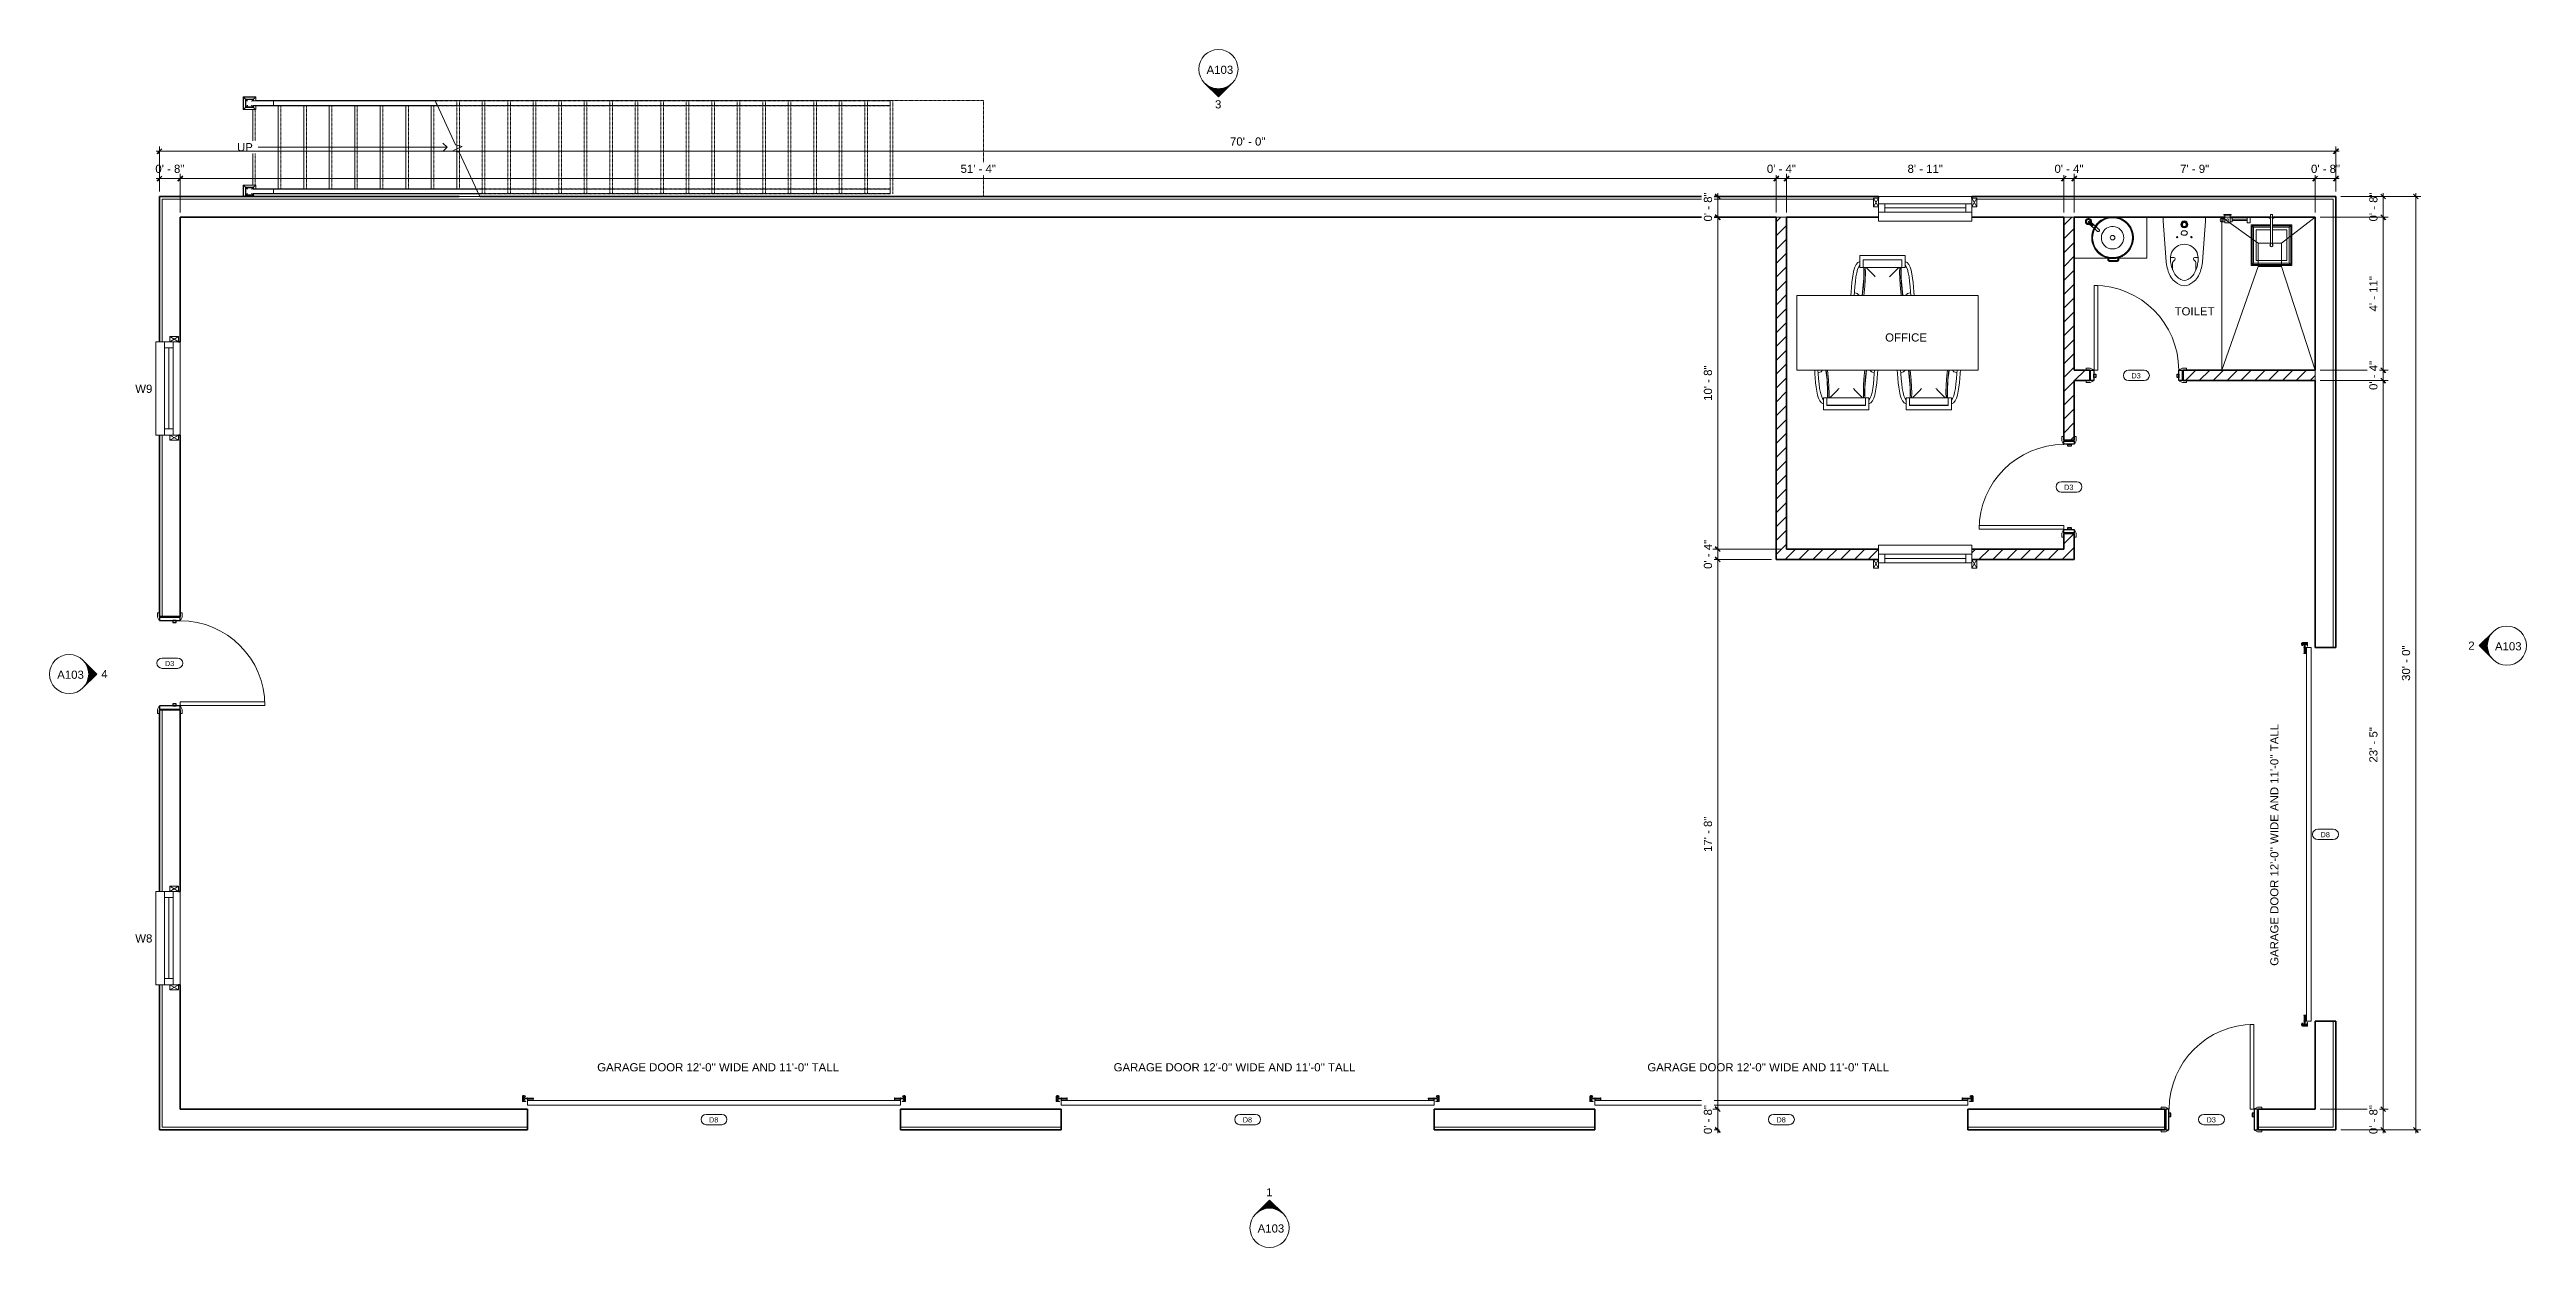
# Model space of a CAD drawing. Header units: inches. Extents: x -1687 to -731, y 4411 to 4873.
import ezdxf

# ---------------------------------------------------------------- set-up
doc = ezdxf.new("R2010")
doc.units = ezdxf.units.IN
doc.header["$MEASUREMENT"] = 0
doc.linetypes.add('Overhead', pattern=[0.15748, 0.098425, -0.059055])
for name, color, linetype, lineweight in [('A-ANNO-DIMS', 211, 'Continuous', 9), ('A-ANNO-DIMS-32', 211, 'Continuous', 9), ('A-DETL-GENF', 92, 'Continuous', 18), ('A-DETL-THIN', 151, 'Continuous', 18), ('A-DOOR', 31, 'Continuous', 18), ('A-DOOR-FRAM', 31, 'Continuous', 25), ('A-DOOR-IDEN', 31, 'Continuous', 9), ('A-FLOR-HRAL', 11, 'Continuous', 18), ('A-FLOR-HRAL-MBND', 5, 'Overhead', 18), ('A-GLAZ', 151, 'Continuous', 18), ('A-GLAZ-IDEN', 152, 'Continuous', 9), ('A-GLAZ-SILL', 1, 'Continuous', 18), ('A-WALL', 113, 'Continuous', 18), ('A-WALL-PATT', 111, 'Continuous', 35), ('G-ANNO-SYMB', 111, 'Continuous', 9), ('G-ANNO-TEXT', 231, 'Continuous', 9), ('I-FURN', 30, 'Continuous', 18), ('P-SANR-FIXT', 6, 'Continuous', 18), ('Q-SPCQ', 91, 'Continuous', 18), ('S-STRS', 31, 'Continuous', 18), ('S-STRS-ANNO', 31, 'Continuous', 18), ('S-STRS-IDEN', 31, 'Continuous', 18), ('S-STRS-MBND', 31, 'Overhead', 18)]:
    doc.layers.add(name, color=color, linetype=linetype, lineweight=lineweight)
doc.styles.add('Arial', font='arial.ttf', dxfattribs={"height": 3.149606})
doc.styles.add('Arial_1', font='arial.ttf', dxfattribs={"height": 2})
doc.dimstyles.new('Diagonal_-_2_5mm_Arial', dxfattribs={"dimscale": 12, "dimtxt": 3.213415, "dimasz": 0.15748, "dimexe": 0.15748, "dimexo": 0.15748, "dimgap": 0.104987, "dimtad": 1, "dimdec": 1, "dimrnd": 0.5, "dimzin": 1, "dimdsep": 46, "dimlunit": 4, "dimtxsty": 'Arial', "dimblk1": 'OBLIQUE', "dimblk2": 'OBLIQUE', "dimsah": 1, "dimcen": 0.09, "dimdle": 0.104987, "dimazin": 0, "dimtfac": 1, "dimtdec": 4, "dimtix": 1, "dimtmove": 0, "dimatfit": 3, "dimfxl": 1, "dimtvp": 1, "dimtfill": 1, "dimfrac": 2, "dimtolj": 1, "dimtzin": 0, "dimarcsym": 2})
pattern_1 = [(45, (0, 0), (-2.6728636, 2.6728636), [])]

msp = doc.modelspace()

# ---------------------------------------------------------------- texts
at = {"layer": 'A-DOOR-IDEN', "char_height": 2, "width": 4.444, "attachment_point": 1, "style": 'Arial_1'}
for s, insert in [('D3', (-883.16, 4748.22)), ('D3', (-909.16, 4705.22)), ('D3', (-1642.16, 4637.22)), ('D8', (-810.16, 4571.22)), ('D8', (-1432.16, 4461.22)), ('D8', (-1226.16, 4461.22)), ('D8', (-1020.16, 4461.22)), ('D3', (-854.16, 4461.22))]:
    msp.add_mtext(s, dxfattribs=dict(at, insert=insert))
at = {"layer": 'A-GLAZ-IDEN', "char_height": 3.15, "width": 8.181, "attachment_point": 1, "style": 'Arial'}
for s, insert in [('W9', (-1653.63, 4743.77)), ('W8', (-1653.63, 4531.77))]:
    msp.add_mtext(s, dxfattribs=dict(at, insert=insert))
at = {"layer": 'G-ANNO-SYMB', "char_height": 3.15, "attachment_point": 1, "style": 'Arial'}
for s, insert, width in [('A103', (-1240.14, 4866.79), 12.322), ('3', (-1236.88, 4853.47), 2.929), ('2', (-753.17, 4644.68), 2.929), ('A103', (-742.87, 4644.44), 12.322), ('A103', (-1683.75, 4633.49), 12.322), ('4', (-1666.76, 4633.73), 2.929), ('1', (-1217.16, 4433.86), 2.929), ('A103', (-1220.43, 4419.9), 12.322)]:
    msp.add_mtext(s, dxfattribs=dict(at, insert=insert, width=width))
at = {"layer": 'G-ANNO-TEXT', "color": 7, "attachment_point": 1, "style": 'Arial'}
for s, insert, char_height, width in [('TOILET', (-866.52, 4773.64), 3.15, 18.786), ('OFFICE', (-978.23, 4763.56), 3.15, 19.493), ("GARAGE DOOR 12'-0'' WIDE AND 11'-0'' TALL", (-1475.34, 4482.07), 3.1496, 113.12), ("GARAGE DOOR 12'-0'' WIDE AND 11'-0'' TALL", (-1276.02, 4482.07), 3.1496, 113.12)]:
    msp.add_mtext(s, dxfattribs=dict(at, insert=insert, char_height=char_height, width=width))
at = {"layer": 'G-ANNO-TEXT', "color": 7, "insert": (-829.6, 4519.62), "char_height": 3.1496, "width": 113.12, "attachment_point": 1, "rotation": 90, "style": 'Arial'}
msp.add_mtext("GARAGE DOOR 12'-0'' WIDE AND 11'-0'' TALL", dxfattribs=at)

# ---------------------------------------------------------------- blocks, each defined once
blk = doc.blocks.new('Doors_IntSgl - 3_-0__ X 7_-0__-1152006-WAREHOUSE FLOOR PLAN')
at = {"layer": 'A-DOOR'}
for p, q in [((-19.38, 2.79), (-17.8, 2.79)), ((-19.38, 2), (-19.38, 2.79)), ((-16.62, 2), (-18, 2)), ((-17.8, 2.79), (-16.78, 2.24)), ((18, 2), (16.62, 2)), ((16.78, 2.24), (17.8, 2.79)), ((17.8, 2.79), (19.38, 2.79)), ((19.38, 2.79), (19.38, 2)), ((-19.38, -2.79), (-19.38, -2)), ((-17.8, -2.79), (-19.38, -2.79)), ((-18, -2), (-16.62, -2)), ((-16.78, -2.24), (-17.8, -2.79)), ((14.85, -2), (16.35, -2)), ((14.85, -34.69), (14.85, -2)), ((14.85, -2), (14.85, -34.69)), ((16.35, -2), (14.85, -2)), ((16.35, -2), (16.35, -34.69)), ((16.35, -34.69), (16.35, -2)), ((16.62, -2), (18, -2)), ((17.8, -2.79), (16.78, -2.24)), ((19.38, -2.79), (17.8, -2.79)), ((19.38, -2), (19.38, -2.79)), ((16.35, -34.69), (14.85, -34.69)), ((14.85, -34.69), (16.35, -34.69))]:
    blk.add_line(p, q, dxfattribs=at)
for centre, radius, start, end in [((-16.94, 1.96), 0.317, 7.12502, 60.25512), ((16.94, 1.96), 0.317, 119.74488, 172.87498), ((-16.94, -1.96), 0.317, 299.74488, 352.87498), ((16.35, -2), 32.69, 180, 270), ((16.94, -1.96), 0.317, 187.12502, 240.25512)]:
    blk.add_arc(centre, radius, start, end, dxfattribs=at)
at = {"layer": 'A-DOOR-FRAM'}
for p, q in [((-17.69, 2), (-16.43, 2)), ((-17.69, -2), (-17.69, 2)), ((-16.43, 2), (-16.43, -2)), ((-16.43, 0.83), (-15.68, 0.83)), ((-16.43, -0.43), (-16.43, 0.83)), ((-15.68, 0.83), (-15.68, -0.43)), ((15.68, 0.83), (16.43, 0.83)), ((15.68, -0.43), (15.68, 0.83)), ((16.43, 2), (17.69, 2)), ((16.43, -2), (16.43, 2)), ((16.43, 0.83), (16.43, -0.43)), ((17.69, 2), (17.69, -2)), ((-16.43, -2), (-17.69, -2)), ((-15.68, -0.43), (-16.43, -0.43)), ((16.43, -0.43), (15.68, -0.43)), ((17.69, -2), (16.43, -2))]:
    blk.add_line(p, q, dxfattribs=at)
blk = doc.blocks.new('Windows_Sgl_Plain - 3_-0__x7_-0__-1720864-WAREHOUSE FLOOR PLAN')
at = {"layer": 'A-GLAZ'}
for p, q in [((-19.97, -3.05), (-18, 0.3)), ((-18, -3.05), (-19.97, 0.3)), ((-19.97, 0.3), (-19.97, -3.05)), ((-18, 0.3), (-19.97, 0.3)), ((-18, 5.81), (-18, -0.9)), ((18, 5.81), (-18, 5.81)), ((18, 2.36), (-18, 2.36)), ((-18, 2.36), (-18, 1)), ((-18, -3.05), (-18, 0.3)), ((-15.64, 2.36), (-15.64, -0.9)), ((-15.64, 0.73), (15.64, 0.73)), ((15.64, -0.9), (15.64, 2.36)), ((18, -0.9), (18, 5.81)), ((18, 1), (18, 2.36)), ((19.97, -3.05), (18, 0.3)), ((18, -3.05), (19.97, 0.3)), ((18, -3.05), (18, 0.3)), ((18, 0.3), (19.97, 0.3)), ((19.97, 0.3), (19.97, -3.05)), ((-19.97, -3.05), (-18, -3.05)), ((-18, -0.9), (18, -0.9)), ((18, -0.9), (-18, -0.9)), ((-18, -3.67), (18, -3.67)), ((19.97, -3.05), (18, -3.05))]:
    blk.add_line(p, q, dxfattribs=at)
at = {"layer": 'A-GLAZ-SILL'}
for p, q in [((-18, 5.81), (-18, 4.38)), ((18, 5.81), (-18, 5.81)), ((18, 4.38), (18, 5.81))]:
    blk.add_line(p, q, dxfattribs=at)
blk = doc.blocks.new('Windows_Sgl_Plain - 3_-0__x7_-0__-1720866-WAREHOUSE FLOOR PLAN')
at = {"layer": 'A-GLAZ'}
for p, q in [((-18, 3.81), (-18, -2.9)), ((18, 3.81), (-18, 3.81)), ((-18, 0.36), (-18, 1)), ((18, 0.36), (-18, 0.36)), ((-15.64, 0.36), (-15.64, -2.9)), ((15.64, -2.9), (15.64, 0.36)), ((18, -2.9), (18, 3.81)), ((18, 1), (18, 0.36)), ((-19.97, -5.05), (-18, -1.7)), ((-18, -5.05), (-19.97, -1.7)), ((-19.97, -1.7), (-19.97, -5.05)), ((-18, -1.7), (-19.97, -1.7)), ((-19.97, -5.05), (-18, -5.05)), ((-18, -5.05), (-18, -1.7)), ((-18, -2.9), (18, -2.9)), ((18, -2.9), (-18, -2.9)), ((-15.64, -1.27), (15.64, -1.27)), ((19.97, -5.05), (18, -1.7)), ((18, -5.05), (19.97, -1.7)), ((18, -5.05), (18, -1.7)), ((18, -1.7), (19.97, -1.7)), ((19.97, -5.05), (18, -5.05)), ((19.97, -1.7), (19.97, -5.05))]:
    blk.add_line(p, q, dxfattribs=at)
at = {"layer": 'A-GLAZ-SILL'}
for p, q in [((-18, 3.81), (-18, 2.38)), ((18, 3.81), (-18, 3.81)), ((18, 2.38), (18, 3.81))]:
    blk.add_line(p, q, dxfattribs=at)
blk = doc.blocks.new('HermanMiller_TablesandFurniture_DU6ATS_RenewRectangularTable_T-Foot - Lam 30D 72W Elec Std Range _BLG C_-1659080-WAREHOUSE FLOOR PLAN')
at = {"layer": 'Q-SPCQ'}
for p, q in [((34.94, 14.44), (-34.94, 14.44)), ((-34.94, 14.44), (-34.94, -14.44)), ((34.94, -14.44), (34.94, 14.44)), ((-34.94, -14.44), (34.94, -14.44))]:
    blk.add_line(p, q, dxfattribs=at)
blk = doc.blocks.new('Furniture-Eustis_Chair-Council_Room_Arm_Chair - Cherry - Lakeshore-587557-WAREHOUSE FLOOR PLAN')
at = {"layer": 'I-FURN'}
for p, q in [((-7.5, 12.27), (-8.75, 12.27)), ((-8.75, 10.93), (-8.75, 12.27)), ((-8.75, 8.1), (-8.75, 10.93)), ((7.5, 12.27), (-7.5, 12.27)), ((-7.5, 10.52), (-7.5, 10.61)), ((-7.5, 10.61), (7.5, 10.61)), ((-7.5, 7.61), (-7.5, 10.52)), ((-7.5, 10.52), (7.5, 10.52)), ((8.75, 12.27), (7.5, 12.27)), ((7.5, 10.61), (7.5, 10.52)), ((7.5, 10.52), (7.5, 7.61)), ((8.75, 12.27), (8.75, 10.93)), ((8.75, 10.93), (8.75, 8.1)), ((-8.75, 7.6), (-8.75, 8.1)), ((-8.75, 7.6), (-7.5, 7.6)), ((7.5, 7.61), (-7.5, 7.61)), ((7.5, 7.6), (8.75, 7.6)), ((8.75, 8.1), (8.75, 7.6)), ((-10.83, -2.18), (-10.19, -2.25)), ((10.19, -2.25), (10.83, -2.18))]:
    blk.add_line(p, q, dxfattribs=at)
at = {"layer": 'I-FURN', "flags": 128}
for points in [[(-8.75, 9.96), (-9.51, 9.54), (-10.13, 8.81), (-10.64, 7.8), (-11.04, 6.56), (-11.36, 5.13), (-11.61, 3.53), (-11.8, 1.82), (-11.96, 0.03), (-12.09, -1.8), (-12.17, -3)], [(12.17, -3), (12.09, -1.8), (11.96, 0.03), (11.8, 1.82), (11.61, 3.53), (11.36, 5.13), (11.04, 6.56), (10.64, 7.8), (10.13, 8.81), (9.51, 9.54), (8.75, 9.96)], [(-10.89, -3), (-10.8, -1.71), (-10.65, 0.29), (-10.47, 2.21), (-10.25, 4), (-9.96, 5.59), (-9.6, 6.92), (-9.17, 7.92), (-8.75, 8.5)], [(-7.14, 7.61), (-7.12, 5.38), (-7.2, 2.86), (-7.38, 0.35), (-7.65, -2.16), (-7.78, -3)], [(-6.64, 7.61), (-6.61, 5.43), (-6.68, 2.92), (-6.84, 0.41), (-7.11, -2.09), (-7.24, -3)], [(7.24, -3), (7.06, -1.66), (6.81, 0.84), (6.66, 3.35), (6.61, 5.86), (6.64, 7.61)], [(7.77, -3), (7.47, -0.63), (7.26, 1.88), (7.14, 4.4), (7.13, 6.92), (7.14, 7.61)], [(8.75, 8.5), (9.17, 7.92), (9.6, 6.92), (9.96, 5.59), (10.25, 4), (10.47, 2.21), (10.65, 0.29), (10.8, -1.71), (10.89, -3)], [(-10.19, -2.25), (-9.71, -2.43), (-9.24, -2.86)], [(9.24, -2.86), (9.71, -2.43), (10.19, -2.25)]]:
    blk.add_lwpolyline(points, dxfattribs=at)
at = {"layer": 'I-FURN'}
for centre, radius, start, end in [((-70.13, 6.02), 62.93, 351.75422, 1.44759), ((-70.13, 6.02), 63.01, 351.76461, 1.44578), ((70.13, 6.02), 63.01, 178.55422, 188.23539), ((70.13, 6.02), 62.93, 178.55241, 188.24578)]:
    blk.add_arc(centre, radius, start, end, dxfattribs=at)
for points in [[(-11.71, 2.69), (-11.71, 2.67), (-11.72, 2.64), (-11.72, 2.62)], [(-9.24, -2.86), (-9.2, -2.91), (-9.15, -2.95), (-9.1, -3)], [(9.09, -3), (9.15, -2.95), (9.2, -2.91), (9.24, -2.86)]]:
    blk.add_open_spline(points, degree=3, dxfattribs=at)
for points, knots in [([(-6.31, 7.62), (-6.3, 7.61), (-6.23, 7.53), (-6.08, 7.39), (-5.87, 7.19), (-5.65, 6.96), (-5.33, 6.65), (-4.91, 6.24), (-4.39, 5.72), (-3.86, 5.18), (-3.31, 4.63), (-2.95, 4.26), (-2.77, 4.07)], [0.1137166, 0.1137166, 0.1137166, 0.1137166, 0.125, 0.1875, 0.25, 0.3125, 0.375, 0.5, 0.625, 0.75, 0.875, 1, 1, 1, 1]), ([(6.31, 7.62), (6.3, 7.61), (6.23, 7.53), (6.08, 7.39), (5.87, 7.19), (5.65, 6.96), (5.33, 6.65), (4.91, 6.24), (4.39, 5.72), (3.86, 5.18), (3.31, 4.63), (2.95, 4.26), (2.77, 4.07)], [-0.8862895, -0.8862895, -0.8862895, -0.8862895, -0.875, -0.8125, -0.75, -0.6875, -0.625, -0.5, -0.375, -0.25, -0.125, 0, 0, 0, 0])]:
    blk.add_open_spline(points, degree=3, knots=knots, dxfattribs=at)
blk = doc.blocks.new('Furniture-Eustis_Chair-Council_Room_Arm_Chair - Cherry - Lakeshore-589083-WAREHOUSE FLOOR PLAN')
at = {"layer": 'I-FURN'}
for p, q in [((-10.19, 2.25), (-10.83, 2.18)), ((10.83, 2.18), (10.19, 2.25)), ((-7.5, -7.6), (-8.75, -7.6)), ((-8.75, -8.1), (-8.75, -7.6)), ((-8.75, -10.93), (-8.75, -8.1)), ((-7.5, -10.52), (-7.5, -7.61)), ((-7.5, -7.61), (7.5, -7.61)), ((8.75, -7.6), (7.5, -7.6)), ((7.5, -7.61), (7.5, -10.52)), ((8.75, -7.6), (8.75, -8.1)), ((8.75, -8.1), (8.75, -10.93)), ((-8.75, -12.27), (-8.75, -10.93)), ((-8.75, -12.27), (-7.5, -12.27)), ((-7.5, -10.61), (-7.5, -10.52)), ((7.5, -10.52), (-7.5, -10.52)), ((7.5, -10.61), (-7.5, -10.61)), ((-7.5, -12.27), (7.5, -12.27)), ((7.5, -10.52), (7.5, -10.61)), ((7.5, -12.27), (8.75, -12.27)), ((8.75, -10.93), (8.75, -12.27))]:
    blk.add_line(p, q, dxfattribs=at)
at = {"layer": 'I-FURN', "flags": 128}
for points in [[(-12.18, 3.12), (-12.09, 1.8), (-11.96, -0.03), (-11.8, -1.82), (-11.61, -3.53), (-11.36, -5.13), (-11.04, -6.56), (-10.64, -7.8), (-10.13, -8.81), (-9.51, -9.54), (-8.75, -9.96)], [(-8.75, -8.5), (-9.17, -7.92), (-9.6, -6.92), (-9.96, -5.59), (-10.25, -4), (-10.47, -2.21), (-10.65, -0.29), (-10.8, 1.71), (-10.9, 3.12)], [(-9.24, 2.86), (-9.71, 2.43), (-10.19, 2.25)], [(-7.79, 3.12), (-7.47, 0.63), (-7.26, -1.88), (-7.14, -4.4), (-7.13, -6.92), (-7.14, -7.61)], [(-7.26, 3.12), (-7.06, 1.66), (-6.81, -0.84), (-6.66, -3.35), (-6.61, -5.86), (-6.64, -7.61)], [(6.64, -7.61), (6.61, -5.43), (6.68, -2.92), (6.84, -0.41), (7.11, 2.09), (7.26, 3.12)], [(7.14, -7.61), (7.12, -5.38), (7.2, -2.86), (7.38, -0.35), (7.65, 2.16), (7.8, 3.12)], [(10.9, 3.12), (10.8, 1.71), (10.65, -0.29), (10.47, -2.21), (10.25, -4), (9.96, -5.59), (9.6, -6.92), (9.17, -7.92), (8.75, -8.5)], [(8.75, -9.96), (9.51, -9.54), (10.13, -8.81), (10.64, -7.8), (11.04, -6.56), (11.36, -5.13), (11.61, -3.53), (11.8, -1.82), (11.96, -0.03), (12.09, 1.8), (12.18, 3.12)], [(10.19, 2.25), (9.71, 2.43), (9.24, 2.86)]]:
    blk.add_lwpolyline(points, dxfattribs=at)
at = {"layer": 'I-FURN'}
for centre, radius, start, end in [((-70.13, -6.02), 62.93, 358.55241, 8.35693), ((-70.13, -6.02), 63.01, 358.55422, 8.3464), ((70.13, -6.02), 63.01, 171.6536, 181.44578), ((70.13, -6.02), 62.93, 171.64307, 181.44759)]:
    blk.add_arc(centre, radius, start, end, dxfattribs=at)
for points, knots in [([(-8.92, 3.12), (-8.95, 3.1), (-9.08, 3.01), (-9.18, 2.93), (-9.24, 2.86)], [0.6253151, 0.6253151, 0.6253151, 0.6253151, 0.7, 1, 1, 1, 1]), ([(9.24, 2.86), (9.2, 2.91), (9.11, 2.99), (8.99, 3.08), (8.92, 3.12)], [0, 0, 0, 0, 0.2, 0.3746849, 0.3746849, 0.3746849, 0.3746849]), ([(-2.77, -4.07), (-2.95, -4.26), (-3.31, -4.63), (-3.86, -5.18), (-4.39, -5.72), (-4.91, -6.24), (-5.33, -6.65), (-5.65, -6.96), (-5.87, -7.19), (-6.08, -7.39), (-6.23, -7.53), (-6.3, -7.61), (-6.31, -7.62)], [0, 0, 0, 0, 0.125, 0.25, 0.375, 0.5, 0.625, 0.6875, 0.75, 0.8125, 0.875, 0.8862834, 0.8862834, 0.8862834, 0.8862834]), ([(2.77, -4.07), (2.95, -4.26), (3.31, -4.63), (3.86, -5.18), (4.39, -5.72), (4.91, -6.24), (5.33, -6.65), (5.65, -6.96), (5.87, -7.19), (6.08, -7.39), (6.23, -7.53), (6.3, -7.61), (6.31, -7.62)], [-1, -1, -1, -1, -0.875, -0.75, -0.625, -0.5, -0.375, -0.3125, -0.25, -0.1875, -0.125, -0.1137105, -0.1137105, -0.1137105, -0.1137105])]:
    blk.add_open_spline(points, degree=3, knots=knots, dxfattribs=at)
blk.add_open_spline([(-11.72, -2.62), (-11.72, -2.64), (-11.71, -2.67), (-11.71, -2.69)], degree=3, dxfattribs=at)
blk = doc.blocks.new('Furniture-Eustis_Chair-Council_Room_Arm_Chair - Cherry - Lakeshore-V1-WAREHOUSE FLOOR PLAN')
at = {"layer": 'I-FURN'}
for p, q in [((-10.19, 2.25), (-10.83, 2.18)), ((10.83, 2.18), (10.19, 2.25)), ((-7.5, -7.6), (-8.75, -7.6)), ((-8.75, -8.1), (-8.75, -7.6)), ((-8.75, -10.93), (-8.75, -8.1)), ((-7.5, -10.52), (-7.5, -7.61)), ((-7.5, -7.61), (7.5, -7.61)), ((8.75, -7.6), (7.5, -7.6)), ((7.5, -7.61), (7.5, -10.52)), ((8.75, -7.6), (8.75, -8.1)), ((8.75, -8.1), (8.75, -10.93)), ((-8.75, -12.27), (-8.75, -10.93)), ((-8.75, -12.27), (-7.5, -12.27)), ((-7.5, -10.61), (-7.5, -10.52)), ((7.5, -10.52), (-7.5, -10.52)), ((7.5, -10.61), (-7.5, -10.61)), ((-7.5, -12.27), (7.5, -12.27)), ((7.5, -10.52), (7.5, -10.61)), ((7.5, -12.27), (8.75, -12.27)), ((8.75, -10.93), (8.75, -12.27))]:
    blk.add_line(p, q, dxfattribs=at)
at = {"layer": 'I-FURN', "flags": 128}
for points in [[(-12.17, 3), (-12.09, 1.8), (-11.96, -0.03), (-11.8, -1.82), (-11.61, -3.53), (-11.36, -5.13), (-11.04, -6.56), (-10.64, -7.8), (-10.13, -8.81), (-9.51, -9.54), (-8.75, -9.96)], [(-8.75, -8.5), (-9.17, -7.92), (-9.6, -6.92), (-9.96, -5.59), (-10.25, -4), (-10.47, -2.21), (-10.65, -0.29), (-10.8, 1.71), (-10.89, 3)], [(-9.24, 2.86), (-9.71, 2.43), (-10.19, 2.25)], [(-7.77, 3), (-7.47, 0.63), (-7.26, -1.88), (-7.14, -4.4), (-7.13, -6.92), (-7.14, -7.61)], [(-7.24, 3), (-7.06, 1.66), (-6.81, -0.84), (-6.66, -3.35), (-6.61, -5.86), (-6.64, -7.61)], [(6.64, -7.61), (6.61, -5.43), (6.68, -2.92), (6.84, -0.41), (7.11, 2.09), (7.24, 3)], [(7.14, -7.61), (7.12, -5.38), (7.2, -2.86), (7.38, -0.35), (7.65, 2.16), (7.78, 3)], [(10.89, 3), (10.8, 1.71), (10.65, -0.29), (10.47, -2.21), (10.25, -4), (9.96, -5.59), (9.6, -6.92), (9.17, -7.92), (8.75, -8.5)], [(8.75, -9.96), (9.51, -9.54), (10.13, -8.81), (10.64, -7.8), (11.04, -6.56), (11.36, -5.13), (11.61, -3.53), (11.8, -1.82), (11.96, -0.03), (12.09, 1.8), (12.17, 3)], [(10.19, 2.25), (9.71, 2.43), (9.24, 2.86)]]:
    blk.add_lwpolyline(points, dxfattribs=at)
at = {"layer": 'I-FURN'}
for centre, radius, start, end in [((-70.13, -6.02), 62.93, 358.55241, 8.24578), ((-70.13, -6.02), 63.01, 358.55422, 8.23539), ((70.13, -6.02), 63.01, 171.76461, 181.44578), ((70.13, -6.02), 62.93, 171.75422, 181.44759)]:
    blk.add_arc(centre, radius, start, end, dxfattribs=at)
for points in [[(-9.09, 3), (-9.15, 2.95), (-9.2, 2.91), (-9.24, 2.86)], [(9.24, 2.86), (9.2, 2.91), (9.15, 2.95), (9.1, 3)], [(-11.72, -2.62), (-11.72, -2.64), (-11.71, -2.67), (-11.71, -2.69)]]:
    blk.add_open_spline(points, degree=3, dxfattribs=at)
for points, knots in [([(-2.77, -4.07), (-2.95, -4.26), (-3.31, -4.63), (-3.86, -5.18), (-4.39, -5.72), (-4.91, -6.24), (-5.33, -6.65), (-5.65, -6.96), (-5.87, -7.19), (-6.08, -7.39), (-6.23, -7.53), (-6.3, -7.61), (-6.31, -7.62)], [0, 0, 0, 0, 0.125, 0.25, 0.375, 0.5, 0.625, 0.6875, 0.75, 0.8125, 0.875, 0.8862834, 0.8862834, 0.8862834, 0.8862834]), ([(2.77, -4.07), (2.95, -4.26), (3.31, -4.63), (3.86, -5.18), (4.39, -5.72), (4.91, -6.24), (5.33, -6.65), (5.65, -6.96), (5.87, -7.19), (6.08, -7.39), (6.23, -7.53), (6.3, -7.61), (6.31, -7.62)], [-1, -1, -1, -1, -0.875, -0.75, -0.625, -0.5, -0.375, -0.3125, -0.25, -0.1875, -0.125, -0.1137105, -0.1137105, -0.1137105, -0.1137105])]:
    blk.add_open_spline(points, degree=3, knots=knots, dxfattribs=at)
blk = doc.blocks.new('Single_Sink_Vanity_15616 - 400x650mm-1220532-WAREHOUSE FLOOR PLAN')
at = {"layer": 'P-SANR-FIXT'}
for p, q in [((-2.32, 7.87), (-14, 7.87)), ((-14, 7.87), (-14, -7.87)), ((-3.26, 8.37), (-3.26, 7.87)), ((-2.87, 7.87), (-2.87, 8.37)), ((0.28, 9.15), (-2.47, 9.15)), ((-2.47, 8.76), (0.28, 8.76)), ((0.68, 8.37), (0.68, 7.88)), ((14, 7.87), (0.71, 7.87)), ((1.07, 7.87), (1.07, 8.37)), ((4.59, -3.34), (5.56, -4.21)), ((6.08, -3.36), (5.25, -2.61)), ((5.77, -4.4), (7.68, -6.12)), ((8.34, -5.39), (6.3, -3.56)), ((6.66, -4.76), (8.4, -6.33)), ((8.62, -6.09), (6.88, -4.52)), ((8.62, -6.09), (8.4, -6.33)), ((8.94, -6.93), (9.16, -7.13)), ((8.96, -6.88), (8.97, -6.86)), ((9, -6.85), (9.03, -6.83)), ((9.53, -6.73), (9.3, -6.52))]:
    blk.add_line(p, q, dxfattribs=at)
at = {"layer": 'P-SANR-FIXT', "flags": 128}
for points in [[(7.25, 0), (7.24, 0.32), (7.22, 0.64), (7.19, 0.96), (7.14, 1.28), (7.09, 1.6), (7.02, 1.92), (6.93, 2.23), (6.84, 2.53), (6.73, 2.84), (6.61, 3.14), (6.48, 3.43), (6.34, 3.72), (6.18, 4), (6.02, 4.28), (5.84, 4.55), (5.65, 4.81), (5.46, 5.07), (5.25, 5.31), (5.03, 5.55), (4.8, 5.78), (4.57, 6), (4.32, 6.21), (4.07, 6.41), (3.81, 6.6), (3.54, 6.78), (3.27, 6.95), (2.99, 7.11), (2.7, 7.25), (2.41, 7.39), (2.11, 7.51), (1.81, 7.62), (1.5, 7.72), (1.19, 7.81), (0.88, 7.88), (0.56, 7.94), (0.24, 7.99), (-0.08, 8.02), (-0.4, 8.05), (-0.72, 8.06), (-1.04, 8.05), (-1.37, 8.04), (-1.69, 8.01), (-2.01, 7.97), (-2.32, 7.91), (-2.64, 7.85), (-2.95, 7.77), (-3.26, 7.68), (-3.57, 7.57), (-3.87, 7.45), (-4.16, 7.33), (-4.45, 7.19), (-4.74, 7.03), (-5.02, 6.87), (-5.29, 6.7), (-5.55, 6.51), (-5.81, 6.32), (-6.06, 6.11), (-6.3, 5.9), (-6.53, 5.68), (-6.75, 5.44), (-6.96, 5.2), (-7.17, 4.95), (-7.36, 4.69), (-7.54, 4.43), (-7.71, 4.15), (-7.87, 3.87), (-8.02, 3.59), (-8.16, 3.3), (-8.29, 3), (-8.4, 2.7), (-8.5, 2.39), (-8.59, 2.08), (-8.67, 1.77), (-8.73, 1.46), (-8.79, 1.14), (-8.83, 0.82), (-8.85, 0.5), (-8.86, 0.17), (-8.87, 0)], [(7.05, 0), (7.04, 0.31), (7.03, 0.63), (6.99, 0.94), (6.95, 1.25), (6.89, 1.56), (6.83, 1.87), (6.74, 2.17), (6.65, 2.47), (6.55, 2.77), (6.43, 3.06), (6.3, 3.35), (6.16, 3.63), (6.01, 3.91), (5.85, 4.18), (5.68, 4.44), (5.5, 4.69), (5.3, 4.94), (5.1, 5.18), (4.89, 5.42), (4.67, 5.64), (4.44, 5.85), (4.2, 6.06), (3.95, 6.25), (3.7, 6.44), (3.44, 6.61), (3.17, 6.78), (2.9, 6.93), (2.61, 7.08), (2.33, 7.21), (2.04, 7.33), (1.74, 7.43), (1.44, 7.53), (1.14, 7.61), (0.84, 7.69), (0.53, 7.75), (0.22, 7.79), (-0.1, 7.83), (-0.41, 7.85), (-0.72, 7.86), (-1.04, 7.86), (-1.35, 7.84), (-1.67, 7.81), (-1.98, 7.77), (-2.29, 7.72), (-2.6, 7.65), (-2.9, 7.58), (-3.2, 7.49), (-3.5, 7.39), (-3.79, 7.27), (-4.08, 7.15), (-4.36, 7.01), (-4.64, 6.86), (-4.91, 6.7), (-5.18, 6.53), (-5.44, 6.36), (-5.69, 6.16), (-5.93, 5.97), (-6.16, 5.76), (-6.39, 5.54), (-6.61, 5.31), (-6.81, 5.07), (-7.01, 4.83), (-7.2, 4.58), (-7.38, 4.32), (-7.55, 4.05), (-7.7, 3.78), (-7.85, 3.5), (-7.98, 3.22), (-8.1, 2.93), (-8.22, 2.63), (-8.32, 2.33), (-8.4, 2.03), (-8.48, 1.73), (-8.54, 1.42), (-8.59, 1.11), (-8.63, 0.8), (-8.66, 0.48), (-8.67, 0.17), (-8.67, 0)], [(3.52, 0), (3.46, -0.71), (3.28, -1.4), (2.99, -2.06), (2.6, -2.66), (2.12, -3.18), (1.56, -3.62), (0.93, -3.96), (0.25, -4.19), (-0.45, -4.31), (-1.17, -4.31), (-1.87, -4.19), (-2.55, -3.96), (-3.18, -3.62), (-3.74, -3.18), (-4.22, -2.66), (-4.61, -2.06), (-4.9, -1.4), (-5.08, -0.71), (-5.14, 0)], [(-2.47, 9.15), (-2.5, 9.15), (-2.54, 9.15), (-2.57, 9.15), (-2.6, 9.14), (-2.63, 9.14), (-2.66, 9.13), (-2.69, 9.12), (-2.72, 9.11), (-2.75, 9.1), (-2.78, 9.09), (-2.81, 9.08), (-2.84, 9.06), (-2.86, 9.05), (-2.89, 9.03), (-2.92, 9.02), (-2.94, 9), (-2.97, 8.98), (-2.99, 8.96), (-3.01, 8.94), (-3.04, 8.91), (-3.06, 8.89), (-3.08, 8.87), (-3.1, 8.84), (-3.12, 8.82), (-3.14, 8.79), (-3.15, 8.76), (-3.17, 8.74), (-3.18, 8.71), (-3.19, 8.68), (-3.21, 8.65), (-3.22, 8.62), (-3.23, 8.59), (-3.24, 8.56), (-3.24, 8.53), (-3.25, 8.5), (-3.25, 8.47), (-3.26, 8.44), (-3.26, 8.41), (-3.26, 8.37), (-3.26, 8.37)], [(-2.87, 8.37), (-2.87, 8.38), (-2.86, 8.4), (-2.86, 8.41), (-2.86, 8.43), (-2.86, 8.44), (-2.85, 8.46), (-2.85, 8.47), (-2.85, 8.49), (-2.84, 8.5), (-2.84, 8.52), (-2.83, 8.53), (-2.82, 8.55), (-2.81, 8.56), (-2.81, 8.58), (-2.8, 8.59), (-2.79, 8.6), (-2.78, 8.61), (-2.77, 8.63), (-2.76, 8.64), (-2.75, 8.65), (-2.74, 8.66), (-2.72, 8.67), (-2.71, 8.68), (-2.7, 8.69), (-2.69, 8.7), (-2.67, 8.71), (-2.66, 8.71), (-2.64, 8.72), (-2.63, 8.73), (-2.62, 8.73), (-2.6, 8.74), (-2.59, 8.74), (-2.57, 8.75), (-2.55, 8.75), (-2.54, 8.75), (-2.52, 8.76), (-2.51, 8.76), (-2.49, 8.76), (-2.48, 8.76), (-2.47, 8.76)], [(1.07, 8.37), (1.07, 8.4), (1.07, 8.43), (1.07, 8.46), (1.06, 8.49), (1.06, 8.52), (1.05, 8.55), (1.04, 8.58), (1.03, 8.61), (1.02, 8.64), (1.01, 8.67), (1, 8.7), (0.98, 8.73), (0.97, 8.76), (0.95, 8.78), (0.93, 8.81), (0.92, 8.84), (0.9, 8.86), (0.88, 8.89), (0.85, 8.91), (0.83, 8.93), (0.81, 8.95), (0.79, 8.97), (0.76, 8.99), (0.74, 9.01), (0.71, 9.03), (0.68, 9.05), (0.65, 9.06), (0.63, 9.07), (0.6, 9.09), (0.57, 9.1), (0.54, 9.11), (0.51, 9.12), (0.48, 9.13), (0.45, 9.14), (0.42, 9.14), (0.39, 9.15), (0.35, 9.15), (0.32, 9.15), (0.29, 9.15), (0.28, 9.15)], [(0.28, 8.76), (0.3, 8.76), (0.31, 8.76), (0.33, 8.76), (0.35, 8.75), (0.36, 8.75), (0.38, 8.75), (0.39, 8.74), (0.41, 8.74), (0.42, 8.73), (0.44, 8.73), (0.45, 8.72), (0.47, 8.72), (0.48, 8.71), (0.49, 8.7), (0.51, 8.69), (0.52, 8.68), (0.53, 8.67), (0.54, 8.66), (0.55, 8.65), (0.57, 8.64), (0.58, 8.63), (0.59, 8.62), (0.6, 8.6), (0.61, 8.59), (0.61, 8.58), (0.62, 8.57), (0.63, 8.55), (0.64, 8.54), (0.64, 8.52), (0.65, 8.51), (0.66, 8.49), (0.66, 8.48), (0.66, 8.46), (0.67, 8.45), (0.67, 8.43), (0.67, 8.42), (0.68, 8.4), (0.68, 8.39), (0.68, 8.37), (0.68, 8.37)], [(-8.87, 0), (-8.86, -0.32), (-8.84, -0.64), (-8.81, -0.96), (-8.76, -1.28), (-8.71, -1.6), (-8.64, -1.92), (-8.55, -2.23), (-8.46, -2.53), (-8.35, -2.84), (-8.23, -3.14), (-8.1, -3.43), (-7.96, -3.72), (-7.8, -4), (-7.64, -4.28), (-7.46, -4.55), (-7.27, -4.81), (-7.07, -5.07), (-6.87, -5.31), (-6.65, -5.55), (-6.42, -5.78), (-6.19, -6), (-5.94, -6.21), (-5.69, -6.41), (-5.43, -6.6), (-5.16, -6.78), (-4.89, -6.95), (-4.61, -7.11), (-4.32, -7.25), (-4.03, -7.39), (-3.73, -7.51), (-3.43, -7.62), (-3.12, -7.72), (-2.81, -7.81), (-2.52, -7.87)], [(-8.67, 0), (-8.66, -0.31), (-8.64, -0.63), (-8.61, -0.94), (-8.57, -1.25), (-8.51, -1.56), (-8.44, -1.87), (-8.36, -2.17), (-8.27, -2.47), (-8.17, -2.77), (-8.05, -3.06), (-7.92, -3.35), (-7.78, -3.63), (-7.63, -3.91), (-7.47, -4.18), (-7.3, -4.44), (-7.11, -4.69), (-6.92, -4.94), (-6.72, -5.18), (-6.51, -5.42), (-6.29, -5.64), (-6.06, -5.85), (-5.82, -6.06), (-5.57, -6.25), (-5.32, -6.44), (-5.06, -6.61), (-4.79, -6.78), (-4.51, -6.93), (-4.23, -7.08), (-3.95, -7.21), (-3.66, -7.33), (-3.36, -7.43), (-3.06, -7.53), (-2.76, -7.61), (-2.45, -7.69), (-2.15, -7.75), (-1.83, -7.79), (-1.52, -7.83), (-1.21, -7.85), (-0.89, -7.86), (-0.58, -7.86), (-0.27, -7.84), (0.05, -7.81), (0.36, -7.77), (0.67, -7.72), (0.98, -7.65), (1.28, -7.58), (1.58, -7.49), (1.88, -7.39), (2.17, -7.27), (2.46, -7.15), (2.74, -7.01), (3.02, -6.86), (3.29, -6.7), (3.56, -6.53), (3.82, -6.36), (4.07, -6.17), (4.31, -5.97), (4.54, -5.76), (4.77, -5.54), (4.99, -5.31), (5.19, -5.07), (5.39, -4.83), (5.58, -4.58), (5.76, -4.32), (5.93, -4.05), (6.08, -3.78), (6.23, -3.5), (6.36, -3.22), (6.49, -2.93), (6.6, -2.63), (6.7, -2.33), (6.78, -2.03), (6.86, -1.73), (6.92, -1.42), (6.97, -1.11), (7.01, -0.8), (7.04, -0.48), (7.05, -0.17), (7.05, 0)], [(0.89, -7.87), (1.02, -7.85), (1.33, -7.77), (1.64, -7.68), (1.95, -7.57), (2.25, -7.45), (2.54, -7.33), (2.83, -7.19), (3.12, -7.03), (3.4, -6.87), (3.67, -6.7), (3.93, -6.51), (4.19, -6.32), (4.44, -6.11), (4.68, -5.9), (4.91, -5.68), (5.13, -5.44), (5.34, -5.2), (5.55, -4.95), (5.74, -4.69), (5.92, -4.43), (6.09, -4.15), (6.26, -3.87), (6.4, -3.59), (6.54, -3.3), (6.67, -3), (6.78, -2.7), (6.88, -2.39), (6.97, -2.08), (7.05, -1.77), (7.12, -1.46), (7.17, -1.14), (7.21, -0.82), (7.23, -0.5), (7.25, -0.17), (7.25, 0)], [(4.36, -2.48), (4.31, -2.56), (4.28, -2.65), (4.28, -2.76), (4.3, -2.88), (4.34, -3), (4.41, -3.12), (4.49, -3.24), (4.59, -3.34)], [(5.25, -2.61), (5.14, -2.52), (5.01, -2.45), (4.89, -2.4), (4.76, -2.36), (4.64, -2.36), (4.53, -2.37), (4.44, -2.41), (4.36, -2.48)], [(6.88, -4.52), (6.82, -4.55), (6.76, -4.59), (6.72, -4.64), (6.68, -4.7), (6.66, -4.76)], [(7.42, -5.89), (7.41, -5.92), (7.39, -5.97), (7.39, -6.01), (7.38, -6.06), (7.37, -6.1), (7.37, -6.15), (7.37, -6.19), (7.37, -6.24), (7.37, -6.28), (7.38, -6.33), (7.38, -6.37), (7.39, -6.42), (7.4, -6.46), (7.41, -6.51), (7.42, -6.55), (7.44, -6.6), (7.45, -6.64), (7.47, -6.68), (7.49, -6.72), (7.51, -6.76), (7.54, -6.8), (7.56, -6.84), (7.59, -6.88), (7.61, -6.91), (7.64, -6.95), (7.67, -6.98), (7.7, -7.02), (7.74, -7.05), (7.77, -7.08), (7.81, -7.11), (7.84, -7.13), (7.88, -7.16), (7.92, -7.18), (7.96, -7.21), (8, -7.23), (8.04, -7.25), (8.08, -7.27), (8.12, -7.28), (8.17, -7.3), (8.21, -7.31), (8.26, -7.32), (8.3, -7.33), (8.35, -7.34), (8.39, -7.34), (8.44, -7.35), (8.48, -7.35), (8.53, -7.35), (8.57, -7.35), (8.62, -7.34), (8.66, -7.34), (8.71, -7.33), (8.75, -7.32), (8.8, -7.31), (8.84, -7.3), (8.89, -7.28), (8.93, -7.27), (8.97, -7.25), (9.01, -7.23), (9.05, -7.21), (9.09, -7.19), (9.13, -7.16), (9.17, -7.14)], [(7.81, -5.8), (7.8, -5.83), (7.79, -5.86), (7.77, -5.88), (7.76, -5.91), (7.75, -5.94), (7.74, -5.98), (7.73, -6.01), (7.72, -6.04), (7.72, -6.07), (7.71, -6.1), (7.71, -6.13), (7.71, -6.17), (7.7, -6.2), (7.7, -6.23), (7.71, -6.26), (7.71, -6.29), (7.71, -6.33), (7.72, -6.36), (7.72, -6.39), (7.73, -6.42), (7.74, -6.45), (7.75, -6.48), (7.76, -6.51), (7.78, -6.54), (7.79, -6.57), (7.81, -6.6), (7.82, -6.63), (7.84, -6.65), (7.86, -6.68), (7.88, -6.71), (7.9, -6.73), (7.92, -6.75), (7.94, -6.78), (7.96, -6.8), (7.99, -6.82), (8.01, -6.84), (8.04, -6.86), (8.07, -6.88), (8.09, -6.9), (8.12, -6.91), (8.15, -6.93), (8.18, -6.94), (8.21, -6.95), (8.24, -6.97), (8.27, -6.98), (8.3, -6.98), (8.33, -6.99), (8.36, -7), (8.39, -7), (8.43, -7.01), (8.46, -7.01), (8.49, -7.01), (8.52, -7.01), (8.55, -7.01), (8.59, -7.01), (8.62, -7.01), (8.65, -7), (8.68, -6.99), (8.71, -6.99), (8.74, -6.98), (8.77, -6.97), (8.8, -6.96), (8.83, -6.94), (8.86, -6.93), (8.89, -6.92), (8.92, -6.9), (8.95, -6.88)], [(7.71, -6.13), (7.72, -6.04), (7.74, -5.96), (7.78, -5.87)], [(7.83, -5.81), (7.82, -5.84), (7.8, -5.87), (7.79, -5.89), (7.78, -5.92), (7.76, -5.95), (7.75, -5.98), (7.75, -6.02), (7.74, -6.05), (7.73, -6.08), (7.73, -6.11), (7.72, -6.14), (7.72, -6.17), (7.72, -6.2), (7.72, -6.24), (7.72, -6.27), (7.73, -6.3), (7.73, -6.33), (7.73, -6.36), (7.74, -6.39), (7.75, -6.42), (7.76, -6.45), (7.77, -6.48), (7.78, -6.51), (7.79, -6.54), (7.81, -6.57), (7.82, -6.6), (7.84, -6.63), (7.85, -6.65), (7.87, -6.68), (7.89, -6.71), (7.91, -6.73), (7.93, -6.75), (7.95, -6.78), (7.98, -6.8), (8, -6.82), (8.03, -6.84), (8.05, -6.86), (8.08, -6.88), (8.1, -6.9), (8.13, -6.91), (8.16, -6.93), (8.19, -6.94), (8.22, -6.95), (8.25, -6.96), (8.28, -6.97), (8.31, -6.98), (8.34, -6.99), (8.37, -7), (8.4, -7), (8.43, -7.01), (8.47, -7.01), (8.5, -7.01), (8.53, -7.01), (8.56, -7.01), (8.59, -7.01), (8.62, -7), (8.66, -7), (8.69, -6.99), (8.72, -6.98), (8.75, -6.98), (8.78, -6.97), (8.81, -6.95), (8.84, -6.94), (8.87, -6.93), (8.9, -6.91), (8.92, -6.9), (8.95, -6.88), (8.98, -6.86), (9, -6.84), (9.03, -6.82), (9.05, -6.8), (9.07, -6.78), (9.1, -6.76), (9.11, -6.75)], [(9.11, -6.75), (9.13, -6.72), (9.15, -6.7), (9.17, -6.67), (9.19, -6.64), (9.2, -6.62), (9.22, -6.59), (9.23, -6.56), (9.25, -6.53), (9.26, -6.5), (9.27, -6.47), (9.28, -6.44), (9.29, -6.41), (9.3, -6.38), (9.3, -6.35), (9.31, -6.31), (9.31, -6.28), (9.31, -6.25), (9.31, -6.22), (9.31, -6.19), (9.31, -6.15), (9.31, -6.12), (9.31, -6.09), (9.3, -6.06), (9.29, -6.03), (9.29, -6), (9.28, -5.96), (9.27, -5.93), (9.25, -5.9), (9.24, -5.87), (9.23, -5.85), (9.21, -5.82), (9.2, -5.79), (9.18, -5.76), (9.16, -5.74), (9.14, -5.71), (9.12, -5.68), (9.1, -5.66), (9.08, -5.64), (9.05, -5.62), (9.03, -5.59), (9.01, -5.57), (8.98, -5.55), (8.95, -5.54), (8.93, -5.52), (8.9, -5.5), (8.87, -5.49), (8.84, -5.47), (8.81, -5.46), (8.78, -5.45), (8.75, -5.44), (8.72, -5.43), (8.69, -5.42), (8.66, -5.42), (8.62, -5.41), (8.59, -5.41), (8.56, -5.4), (8.53, -5.4), (8.5, -5.4), (8.46, -5.4), (8.43, -5.41), (8.4, -5.41), (8.37, -5.42), (8.34, -5.42), (8.31, -5.43), (8.27, -5.44), (8.24, -5.45), (8.21, -5.46), (8.18, -5.47), (8.15, -5.49), (8.13, -5.5), (8.1, -5.52), (8.07, -5.53), (8.04, -5.55)], [(9.11, -6.75), (9.13, -6.72), (9.15, -6.7), (9.17, -6.67), (9.18, -6.65), (9.2, -6.62), (9.22, -6.59), (9.23, -6.56), (9.25, -6.53), (9.26, -6.5), (9.27, -6.47), (9.28, -6.44), (9.29, -6.41), (9.29, -6.38), (9.3, -6.35), (9.31, -6.32), (9.31, -6.29), (9.31, -6.26), (9.31, -6.22), (9.31, -6.19), (9.31, -6.16), (9.31, -6.13), (9.3, -6.1), (9.3, -6.07), (9.29, -6.04), (9.28, -6), (9.27, -5.97), (9.26, -5.94), (9.25, -5.91), (9.24, -5.88), (9.23, -5.86), (9.21, -5.83), (9.2, -5.8), (9.18, -5.77), (9.16, -5.75), (9.14, -5.72), (9.12, -5.7), (9.1, -5.67), (9.08, -5.65), (9.06, -5.63), (9.03, -5.61), (9.01, -5.59), (8.98, -5.57), (8.96, -5.55), (8.93, -5.53), (8.9, -5.52), (8.87, -5.5), (8.84, -5.49), (8.81, -5.48), (8.78, -5.47), (8.75, -5.45), (8.72, -5.45), (8.69, -5.44), (8.66, -5.43), (8.63, -5.43), (8.6, -5.42), (8.57, -5.42), (8.54, -5.42), (8.5, -5.42), (8.47, -5.42), (8.44, -5.42), (8.41, -5.43), (8.38, -5.43), (8.35, -5.44), (8.31, -5.44), (8.28, -5.45), (8.25, -5.46), (8.22, -5.47), (8.19, -5.49), (8.17, -5.5), (8.14, -5.51), (8.11, -5.53), (8.08, -5.55), (8.06, -5.56)], [(9.52, -6.73), (9.53, -6.71), (9.55, -6.67), (9.57, -6.62), (9.59, -6.58), (9.6, -6.54), (9.61, -6.49), (9.62, -6.45), (9.63, -6.4), (9.64, -6.36), (9.64, -6.31), (9.65, -6.27), (9.65, -6.22), (9.65, -6.18), (9.65, -6.13), (9.64, -6.09), (9.64, -6.04), (9.63, -6), (9.62, -5.95), (9.61, -5.91), (9.6, -5.86), (9.58, -5.82), (9.57, -5.78), (9.55, -5.74), (9.53, -5.69), (9.51, -5.65), (9.48, -5.61), (9.46, -5.58), (9.43, -5.54), (9.41, -5.5), (9.38, -5.47), (9.35, -5.43), (9.31, -5.4), (9.28, -5.37), (9.25, -5.34), (9.21, -5.31), (9.18, -5.28), (9.14, -5.26), (9.1, -5.23), (9.06, -5.21), (9.02, -5.19), (8.98, -5.17), (8.94, -5.15), (8.89, -5.13), (8.85, -5.12), (8.81, -5.11), (8.76, -5.1), (8.72, -5.09), (8.67, -5.08), (8.63, -5.07), (8.58, -5.07), (8.54, -5.07), (8.49, -5.07), (8.45, -5.07), (8.4, -5.07), (8.35, -5.08), (8.31, -5.08), (8.26, -5.09), (8.22, -5.1), (8.18, -5.12), (8.13, -5.13), (8.09, -5.15), (8.07, -5.15)], [(8.1, -5.51), (8.18, -5.47), (8.26, -5.44), (8.35, -5.42)], [(9.03, -6.82), (9.05, -6.8), (9.07, -6.78), (9.1, -6.76)]]:
    blk.add_lwpolyline(points, dxfattribs=at)
at = {"layer": 'P-SANR-FIXT'}
for centre, radius, start, end in [((-0.81, 0), 7.89, 148.84615, 180), ((-0.81, 0), 7.89, 180, 211.15385), ((-0.81, 0), 7.69, 360, 180), ((-0.81, 0), 7.69, 180, 360), ((-0.81, 0), 7.89, 131.80651, 141.92308), ((-0.81, 0), 7.89, 51.92308, 128.07692), ((-0.81, 0), 4.33, 0, 180), ((-0.81, 0), 0.886, 0, 180), ((-0.81, 0), 0.886, 180, 0), ((-0.81, 0), 7.89, 38.07692, 48.31679), ((-0.81, 0), 7.89, 0, 31.15385), ((-0.81, 0), 7.89, 328.84615, 0), ((-0.81, 0), 7.89, 218.07692, 228.31679), ((-0.81, 0), 7.89, 231.92308, 308.07692), ((-0.81, 0), 7.89, 311.80651, 321.92308), ((8.51, -6.21), 1.18, 162.81717, 228), ((8.51, -6.21), 1.18, 228, 48), ((8.51, -6.21), 0.787, 151.17539, 318), ((8.51, -6.21), 1.18, 48, 113.18283), ((8.51, -6.21), 0.787, 318, 124.82461), ((8.96, -6.91), 0.03, 161.54995, 228.80022), ((8.96, -6.91), 0.03, 161.54995, 228.80022), ((8.52, -6.19), 0.81, 321.28132, 334.81034), ((9.18, -7.11), 0.03, 228.78924, 305.81313), ((8.51, -6.18), 1.18, 305.81313, 330.18687), ((9.28, -6.54), 0.03, 47.19978, 154.52477), ((9.28, -6.54), 0.03, 47.19978, 141.10915), ((9.51, -6.75), 0.03, 330.18687, 47.21076)]:
    blk.add_arc(centre, radius, start, end, dxfattribs=at)
for start_param, end_param in [(2.084271, 3.141593), (3.141593, 3.368037), (0, 1.057322), (6.056741, 6.283185)]:
    blk.add_ellipse((8.01, -5.76), major_axis=(0.329, 0.366), ratio=0.224951, start_param=start_param, end_param=end_param, dxfattribs=at)
for points in [[(7.78, -5.87), (7.79, -5.85), (7.8, -5.83), (7.81, -5.8)], [(8.03, -5.56), (8.06, -5.54), (8.08, -5.53), (8.1, -5.51)]]:
    blk.add_open_spline(points, degree=3, dxfattribs=at)
for points, knots in [([(7.9, -6.11), (7.89, -6.11), (7.89, -6.1), (7.88, -6.08), (7.88, -6.07), (7.88, -6.06), (7.89, -6.04), (7.9, -6.02), (7.92, -6.02), (7.93, -6.01), (7.95, -6.01), (7.96, -6.02), (7.97, -6.02), (7.98, -6.03)], [-1, -1, -1, -1, -0.833333, -0.791667, -0.75, -0.666667, -0.555556, -0.444444, -0.333333, -0.277778, -0.222222, -0.111111, 0, 0, 0, 0]), ([(7.98, -6.03), (7.99, -6.03), (7.99, -6.04), (8, -6.06), (8, -6.07), (8, -6.09), (7.99, -6.1), (7.98, -6.12), (7.96, -6.13), (7.95, -6.13), (7.93, -6.13), (7.92, -6.13), (7.91, -6.12), (7.9, -6.11)], [-1, -1, -1, -1, -0.833333, -0.791667, -0.75, -0.666667, -0.555556, -0.444444, -0.333333, -0.277778, -0.222222, -0.111111, 0, 0, 0, 0]), ([(8.27, -5.7), (8.27, -5.7), (8.27, -5.69), (8.26, -5.68), (8.26, -5.67), (8.26, -5.67), (8.25, -5.66), (8.26, -5.65), (8.26, -5.63), (8.26, -5.62), (8.28, -5.61), (8.29, -5.6), (8.32, -5.6), (8.34, -5.6), (8.35, -5.61), (8.35, -5.61)], [-1, -1, -1, -1, -0.916667, -0.875, -0.833333, -0.791667, -0.75, -0.666667, -0.611111, -0.555556, -0.444444, -0.333333, -0.222222, -0.111111, 0, 0, 0, 0]), ([(8.35, -5.61), (8.36, -5.62), (8.37, -5.63), (8.37, -5.64), (8.37, -5.66), (8.37, -5.67), (8.37, -5.69), (8.35, -5.7), (8.33, -5.71), (8.31, -5.72), (8.29, -5.71), (8.28, -5.7), (8.27, -5.7)], [-1, -1, -1, -1, -0.888889, -0.777778, -0.722222, -0.666667, -0.555556, -0.444444, -0.333333, -0.222222, -0.111111, 0, 0, 0, 0])]:
    blk.add_open_spline(points, degree=3, knots=knots, dxfattribs=at)
blk = doc.blocks.new('Doors_IntSgl - 3_-0__ X 7_-0__-1575012-WAREHOUSE FLOOR PLAN')
at = {"layer": 'A-DOOR'}
for p, q in [((14.85, 36.69), (14.85, 4)), ((16.35, 36.69), (14.85, 36.69)), ((14.85, 4), (14.85, 36.69)), ((14.85, 36.69), (16.35, 36.69)), ((16.35, 4), (16.35, 36.69)), ((16.35, 36.69), (16.35, 4)), ((-17.8, 4.79), (-19.38, 4.79)), ((-19.38, 4.79), (-19.38, 4)), ((-18, 4), (-16.62, 4)), ((-16.78, 4.24), (-17.8, 4.79)), ((14.85, 4), (16.35, 4)), ((16.35, 4), (14.85, 4)), ((16.62, 4), (18, 4)), ((17.8, 4.79), (16.78, 4.24)), ((19.38, 4.79), (17.8, 4.79)), ((19.38, 4), (19.38, 4.79)), ((-19.38, -4), (-19.38, -4.79)), ((-19.38, -4.79), (-17.8, -4.79)), ((-16.62, -4), (-18, -4)), ((-17.8, -4.79), (-16.78, -4.24)), ((18, -4), (16.62, -4)), ((16.78, -4.24), (17.8, -4.79)), ((17.8, -4.79), (19.38, -4.79)), ((19.38, -4.79), (19.38, -4))]:
    blk.add_line(p, q, dxfattribs=at)
for centre, radius, start, end in [((16.35, 4), 32.69, 90, 180), ((-16.94, 3.96), 0.317, 7.12502, 60.25512), ((16.94, 3.96), 0.317, 119.74488, 172.87498), ((-16.94, -3.96), 0.317, 299.74488, 352.87498), ((16.94, -3.96), 0.317, 187.12502, 240.25512)]:
    blk.add_arc(centre, radius, start, end, dxfattribs=at)
at = {"layer": 'A-DOOR-FRAM'}
for p, q in [((-16.43, 4), (-17.69, 4)), ((-17.69, 4), (-17.69, -4)), ((-16.43, -4), (-16.43, 4)), ((-15.68, 2.43), (-16.43, 2.43)), ((-16.43, 2.43), (-16.43, 1.17)), ((-16.43, 1.17), (-15.68, 1.17)), ((-15.68, 1.17), (-15.68, 2.43)), ((16.43, 2.43), (15.68, 2.43)), ((15.68, 2.43), (15.68, 1.17)), ((15.68, 1.17), (16.43, 1.17)), ((16.43, 4), (16.43, -4)), ((17.69, 4), (16.43, 4)), ((16.43, 1.17), (16.43, 2.43)), ((17.69, -4), (17.69, 4)), ((-17.69, -4), (-16.43, -4)), ((16.43, -4), (17.69, -4))]:
    blk.add_line(p, q, dxfattribs=at)
blk = doc.blocks.new('Doors_Industrial-Door_Garaga_G-2020-G-2023-G-2323-Steel-Polyurethane-Injected - GARAGE DOOR-1734388-WAREHOUSE FLOOR PLAN')
at = {"layer": 'A-DETL-GENF'}
for p, q in [((-72.61, -7), (-73.96, -7)), ((-73.96, -7), (-73.96, -8.82)), ((-73.85, -8.68), (-73.85, -7.11)), ((-73.85, -7.11), (-72.61, -7.11)), ((-73.52, -8.61), (-73.52, -7.56)), ((-73.19, -7.56), (-73.19, -7.92)), ((-73.19, -7.92), (-69.7, -7.92)), ((-73.19, -8.25), (-69.7, -8.25)), ((-73.19, -8.61), (-73.19, -8.25)), ((-72.8, -8.73), (-72.92, -8.73)), ((-72.61, -7.11), (-72.61, -7)), ((72, -5.5), (-72, -5.5)), ((-72, -5.5), (-72, -7.3)), ((-72, -7.3), (-69.72, -7.3)), ((-72, -7.3), (-72, -8.39)), ((-72, -7.3), (72, -7.3)), ((-72, -8.39), (-71.88, -8.39)), ((-69.84, -7.42), (-71.88, -7.42)), ((-71.88, -8.39), (-71.88, -7.42)), ((-69.84, -8.39), (-69.84, -7.42)), ((-69.72, -8.39), (-69.84, -8.39)), ((-69.72, -7.3), (-69.72, -8.39)), ((-69.72, -7.3), (-69.72, -8.39)), ((-69.7, -7.92), (-69.7, -8.25)), ((69.7, -7.92), (69.7, -8.25)), ((69.7, -7.92), (69.7, -8.25)), ((73.19, -7.92), (69.7, -7.92)), ((73.19, -8.25), (69.7, -8.25)), ((69.72, -7.3), (69.72, -8.39)), ((69.72, -7.3), (69.72, -8.39)), ((72, -7.3), (69.72, -7.3)), ((69.72, -8.39), (69.83, -8.39)), ((69.83, -7.42), (71.88, -7.42)), ((69.83, -8.39), (69.83, -7.42)), ((71.88, -8.39), (71.88, -7.42)), ((72, -8.39), (71.88, -8.39)), ((72, -7.3), (72, -5.5)), ((72, -7.3), (72, -8.39)), ((73.96, -7), (72.61, -7)), ((72.61, -7), (72.61, -7.11)), ((72.61, -7.11), (73.85, -7.11)), ((72.92, -8.73), (72.8, -8.73)), ((73.19, -7.56), (73.19, -7.92)), ((73.19, -8.61), (73.19, -8.25)), ((73.52, -8.61), (73.52, -7.56)), ((73.85, -7.11), (73.85, -8.68)), ((73.96, -8.82), (73.96, -7))]:
    blk.add_line(p, q, dxfattribs=at)
for centre, radius, start, end in [((-73.32, -8.66), 0.658, 194.53767, 238.03095), ((-73.32, -8.68), 0.528, 180.00001, 196.54813), ((-73.39, -8.68), 0.467, 199.03404, 353.47285), ((-73.39, -8.62), 0.658, 245.13071, 307.5935), ((-73.36, -7.56), 0.167, 0, 180), ((-73.36, -8.61), 0.167, 180, 0), ((-73.46, -8.68), 0.658, 315.02727, 355.37562), ((73.46, -8.68), 0.658, 184.62438, 224.97273), ((73.39, -8.68), 0.467, 186.52715, 340.96596), ((73.39, -8.62), 0.658, 232.4065, 294.86929), ((73.36, -7.56), 0.167, 0, 180), ((73.36, -8.61), 0.167, 180, 0), ((73.32, -8.66), 0.658, 301.96905, 345.46233), ((73.32, -8.68), 0.528, 343.45187, 359.99999)]:
    blk.add_arc(centre, radius, start, end, dxfattribs=at)
blk = doc.blocks.new('Doors_Industrial-Door_Garaga_G-2020-G-2023-G-2323-Steel-Polyurethane-Injected - GARAGE DOOR-1734437-WAREHOUSE FLOOR PLAN')
at = {"layer": 'A-DETL-GENF'}
for p, q in [((-73.96, 7), (-73.96, 8.82)), ((-72.61, 7), (-73.96, 7)), ((-73.85, 8.68), (-73.85, 7.11)), ((-73.85, 7.11), (-72.61, 7.11)), ((-73.52, 8.61), (-73.52, 7.56)), ((-73.19, 8.61), (-73.19, 8.25)), ((-73.19, 8.25), (-69.7, 8.25)), ((-73.19, 7.56), (-73.19, 7.92)), ((-73.19, 7.92), (-69.7, 7.92)), ((-72.8, 8.73), (-72.92, 8.73)), ((-72.61, 7.11), (-72.61, 7)), ((-72, 8.39), (-71.88, 8.39)), ((-72, 7.3), (-72, 8.39)), ((-72, 7.3), (-69.72, 7.3)), ((-72, 7.3), (72, 7.3)), ((-72, 5.5), (-72, 7.3)), ((72, 5.5), (-72, 5.5)), ((-71.88, 8.39), (-71.88, 7.42)), ((-69.84, 7.42), (-71.88, 7.42)), ((-69.84, 8.39), (-69.84, 7.42)), ((-69.72, 8.39), (-69.84, 8.39)), ((-69.72, 7.3), (-69.72, 8.39)), ((-69.72, 7.3), (-69.72, 8.39)), ((-69.7, 7.92), (-69.7, 8.25)), ((69.7, 7.92), (69.7, 8.25)), ((73.19, 8.25), (69.7, 8.25)), ((69.7, 7.92), (69.7, 8.25)), ((73.19, 7.92), (69.7, 7.92)), ((69.72, 7.3), (69.72, 8.39)), ((69.72, 8.39), (69.83, 8.39)), ((69.72, 7.3), (69.72, 8.39)), ((72, 7.3), (69.72, 7.3)), ((69.83, 8.39), (69.83, 7.42)), ((69.83, 7.42), (71.88, 7.42)), ((71.88, 8.39), (71.88, 7.42)), ((72, 8.39), (71.88, 8.39)), ((72, 7.3), (72, 8.39)), ((72, 7.3), (72, 5.5)), ((72.61, 7), (72.61, 7.11)), ((72.61, 7.11), (73.85, 7.11)), ((73.96, 7), (72.61, 7)), ((72.92, 8.73), (72.8, 8.73)), ((73.19, 8.61), (73.19, 8.25)), ((73.19, 7.56), (73.19, 7.92)), ((73.52, 8.61), (73.52, 7.56)), ((73.85, 7.11), (73.85, 8.68)), ((73.96, 8.82), (73.96, 7))]:
    blk.add_line(p, q, dxfattribs=at)
for centre, radius, start, end in [((-73.32, 8.66), 0.658, 121.96905, 165.46233), ((-73.32, 8.68), 0.528, 163.45187, 179.99999), ((-73.39, 8.68), 0.467, 6.52715, 160.96596), ((-73.39, 8.62), 0.658, 52.4065, 114.86929), ((-73.36, 8.61), 0.167, 0, 180), ((-73.36, 7.56), 0.167, 180, 0), ((-73.46, 8.68), 0.658, 4.62438, 44.97273), ((73.46, 8.68), 0.658, 135.02727, 175.37562), ((73.39, 8.68), 0.467, 19.03404, 173.47285), ((73.39, 8.62), 0.658, 65.13071, 127.5935), ((73.36, 8.61), 0.167, 0, 180), ((73.36, 7.56), 0.167, 180, 0), ((73.32, 8.66), 0.658, 14.53767, 58.03095), ((73.32, 8.68), 0.528, 0.00001, 16.54813)]:
    blk.add_arc(centre, radius, start, end, dxfattribs=at)
blk = doc.blocks.new('Toilet_Universal-Wall_Hung-Sloan-ST-2059-A-BPL - ST-2059-A-BPL-657981-WAREHOUSE FLOOR PLAN')
at = {"layer": 'P-SANR-FIXT'}
for p, q in [((-870.96, 4806.84), (-870.96, 4808.34)), ((-869.89, 4793.01), (-870.96, 4806.84)), ((-854.58, 4806.84), (-855.65, 4793.01)), ((-854.58, 4808.34), (-854.58, 4806.84)), ((-868.06, 4792.78), (-866.77, 4792.78)), ((-867.27, 4788.02), (-867.27, 4790.87)), ((-867.12, 4791.22), (-866.42, 4791.93)), ((-859.12, 4791.93), (-858.41, 4791.22)), ((-858.77, 4792.78), (-857.47, 4792.78)), ((-858.27, 4790.87), (-858.27, 4788.02))]:
    blk.add_line(p, q, dxfattribs=at)
for centre, radius, start, end in [((-865.52, 4800.71), 0.25, 0, 180), ((-865.52, 4800.71), 0.25, 180, 0), ((-862.77, 4805.59), 1.35, 90, 270), ((-862.77, 4805.59), 1.1, 90, 270), ((-862.77, 4805.59), 0.932, 90, 270), ((-862.77, 4805.59), 0.75, 90, 270), ((-862.77, 4805.59), 1.35, 270, 90), ((-862.77, 4805.59), 1.1, 270, 90), ((-862.77, 4805.59), 0.932, 270, 90), ((-862.77, 4805.59), 0.75, 270, 90), ((-860.02, 4800.71), 0.25, 0, 180), ((-860.02, 4800.71), 0.25, 180, 0), ((-849.33, 4793.61), 20.57, 181.65728, 197.38218), ((-859.3, 4792.08), 8.8, 162.42036, 186.16116), ((-856.35, 4792.38), 11.76, 186.09638, 205.07651), ((-862.77, 4792.55), 5.37, 23.94713, 156.05287), ((-869.19, 4792.38), 11.76, 334.92349, 353.90362), ((-866.24, 4792.08), 8.8, 353.83884, 17.57964), ((-876.21, 4793.61), 20.57, 342.61782, 358.34272), ((-860.6, 4790.08), 8.76, 197.38218, 231.13849), ((-860.82, 4790.26), 6.81, 204.87172, 241.22059), ((-861.86, 4788.52), 6.75, 231.13849, 262.22567), ((-862.77, 4786.78), 2.82, 241.86177, 298.13823), ((-863.68, 4788.52), 6.75, 277.77433, 308.86151), ((-864.72, 4790.26), 6.81, 298.77953, 335.12831), ((-864.94, 4790.08), 8.76, 308.86151, 342.61782)]:
    blk.add_arc(centre, radius, start, end, dxfattribs=at)
for centre, major_axis, ratio, start_param, end_param in [((-862.77, 4802.26), (-1.24, 0), 0.703262, 4.762363, 6.280038), ((-862.77, 4802.26), (-1.24, 0), 0.703778, 6.277867, 8.653881), ((-862.77, 4802.26), (1.24, 0), 0.702721, 0.004093, 1.617053), ((-862.77, 4802.26), (1.24, 0), 0.703279, 5.510978, 6.287669), ((-866.77, 4790.87), (0, 0.5), 0.998567, 0.785398, 1.570796), ((-866.77, 4792.28), (0, 0.5), 0.998567, 3.926991, 6.283185), ((-858.77, 4792.28), (0, 0.5), 0.998567, 0, 2.356194), ((-858.77, 4790.87), (0, 0.5), 0.998567, 4.712389, 5.497787)]:
    blk.add_ellipse(centre, major_axis=major_axis, ratio=ratio, start_param=start_param, end_param=end_param, dxfattribs=at)
blk = doc.blocks.new('Showerset_wall mount_fontanashowers_FS1518BR - FS1518BR-1700036-WAREHOUSE FLOOR PLAN')
at = {"layer": 'P-SANR-FIXT'}
for p, q in [((12.8, 22.64), (-2.95, 22.64)), ((-2.95, 22.64), (-2.95, 6.89)), ((-2.51, 22.19), (-2.51, 7.33)), ((-2.51, 22.19), (12.35, 22.19)), ((-1.97, 21.65), (-2.51, 22.19)), ((11.81, 21.65), (-1.97, 21.65)), ((-1.97, 7.87), (-1.97, 21.65)), ((-0.98, 20.67), (-0.98, 8.86)), ((-0.98, 20.67), (10.83, 20.67)), ((10.83, 8.86), (10.83, 20.67)), ((12.35, 22.19), (11.81, 21.65)), ((11.81, 21.65), (11.81, 7.87)), ((12.35, 7.33), (12.35, 22.19)), ((12.8, 6.89), (12.8, 22.64)), ((4.53, 12.8), (4.53, 2.95)), ((5.31, 2.95), (5.31, 12.8)), ((-2.95, 6.89), (4.53, 6.89)), ((-2.51, 7.33), (-1.97, 7.87)), ((-2.51, 7.33), (4.53, 7.33)), ((4.53, 7.87), (-1.97, 7.87)), ((-0.98, 8.86), (4.53, 8.86)), ((4.06, 4.32), (4.53, 4.32)), ((4.06, 4.16), (4.06, 4.32)), ((4.13, 4.16), (4.06, 4.16)), ((4.13, 4.16), (4.15, 4.16)), ((4.13, 4), (4.13, 4.16)), ((4.2, 4.16), (4.16, 4.16)), ((4.2, 4.16), (4.2, 4)), ((4.2, 4.16), (4.53, 4.16)), ((5.31, 2.95), (4.53, 2.95)), ((5.31, 8.86), (10.83, 8.86)), ((11.81, 7.87), (5.31, 7.87)), ((5.31, 7.33), (12.35, 7.33)), ((5.31, 6.89), (12.8, 6.89)), ((5.32, 4.32), (5.78, 4.32)), ((5.32, 4.16), (5.64, 4.16)), ((5.69, 4.16), (5.64, 4.16)), ((5.64, 4), (5.64, 4.16)), ((5.69, 4.16), (5.71, 4.16)), ((5.71, 4.16), (5.71, 4)), ((5.78, 4.16), (5.72, 4.16)), ((5.78, 4.32), (5.78, 4.16)), ((12.35, 7.33), (11.81, 7.87)), ((13.11, 6.1), (14.29, 6.1)), ((13.11, 6.1), (13.11, 4)), ((14.29, 6.1), (14.29, 4)), ((20.1, 5.29), (14.88, 5.29)), ((14.88, 4.7), (20.1, 4.7)), ((20.89, 5.75), (20.1, 5.75)), ((20.1, 4.18), (20.1, 5.75)), ((20.1, 4.18), (20.89, 4.18)), ((20.5, 3.15), (20.5, 2.95)), ((20.5, 3.15), (23.25, 3.15)), ((23.25, 2.95), (20.5, 2.95)), ((20.89, 6.1), (20.89, 3.15)), ((20.89, 6.1), (22.86, 6.1)), ((22.86, 3.15), (22.86, 6.1)), ((24.52, 5.75), (22.86, 5.75)), ((22.86, 4.18), (24.52, 4.18)), ((23.25, 2.95), (23.25, 3.15)), ((23.65, 5.54), (23.65, 5.42)), ((23.65, 5.54), (23.76, 5.54)), ((23.67, 5.59), (23.67, 5.54)), ((23.74, 5.59), (23.68, 5.59)), ((23.74, 5.54), (23.74, 5.59)), ((23.76, 5.51), (23.76, 5.54)), ((23.86, 5.64), (23.86, 5.57)), ((23.86, 5.64), (23.97, 5.64)), ((23.88, 5.66), (23.88, 5.64)), ((23.94, 5.66), (23.88, 5.66)), ((23.94, 5.64), (23.94, 5.66)), ((23.97, 5.61), (23.97, 5.64)), ((24.07, 5.68), (24.07, 5.63)), ((24.07, 5.68), (24.18, 5.68)), ((24.09, 5.7), (24.09, 5.68)), ((24.15, 5.7), (24.09, 5.7)), ((24.15, 5.68), (24.15, 5.7)), ((24.18, 5.63), (24.18, 5.68)), ((24.18, 5.63), (24.18, 5.68)), ((24.18, 5.63), (24.18, 5.68)), ((24.18, 5.63), (24.18, 5.68)), ((24.18, 5.63), (24.18, 5.68)), ((24.18, 5.63), (24.18, 5.68)), ((24.18, 5.63), (24.18, 5.68)), ((24.18, 5.63), (24.18, 5.68)), ((24.27, 5.64), (24.27, 5.61)), ((24.27, 5.64), (24.39, 5.64)), ((24.3, 5.66), (24.3, 5.64)), ((24.36, 5.66), (24.3, 5.66)), ((24.36, 5.64), (24.36, 5.66)), ((24.39, 5.57), (24.39, 5.64)), ((24.48, 5.53), (24.59, 5.53)), ((24.51, 5.61), (24.51, 5.53)), ((24.51, 5.61), (24.51, 5.6)), ((24.51, 5.61), (24.51, 5.6)), ((24.51, 5.61), (24.51, 5.6)), ((24.51, 5.61), (24.51, 5.6)), ((24.51, 5.61), (24.51, 5.6)), ((24.51, 5.61), (24.51, 5.6)), ((24.51, 5.61), (24.51, 5.6)), ((24.57, 5.61), (24.51, 5.61)), ((24.52, 5.75), (24.52, 5.61)), ((24.52, 4.53), (24.52, 4.18)), ((24.57, 5.53), (24.57, 5.61)), ((24.57, 5.6), (24.57, 5.61)), ((24.57, 5.6), (24.57, 5.61)), ((24.57, 5.6), (24.57, 5.61)), ((24.57, 5.6), (24.57, 5.61)), ((24.57, 5.6), (24.57, 5.61)), ((24.57, 5.6), (24.57, 5.61)), ((24.57, 5.6), (24.57, 5.61)), ((24.59, 5.41), (24.59, 5.53))]:
    blk.add_line(p, q, dxfattribs=at)
at = {"layer": 'P-SANR-FIXT', "flags": 128}
for points in [[(4.53, 14.76), (4.53, 14.76), (4.53, 14.76), (4.53, 14.75), (4.53, 14.74), (4.53, 14.72), (4.53, 14.71), (4.53, 14.69), (4.53, 14.66), (4.53, 14.64), (4.53, 14.61), (4.53, 14.58), (4.53, 14.54), (4.53, 14.5), (4.53, 14.46), (4.53, 14.42), (4.53, 14.37), (4.53, 14.33), (4.53, 14.28), (4.53, 14.22), (4.53, 14.17), (4.53, 14.11), (4.53, 14.05), (4.53, 13.99), (4.53, 13.92), (4.53, 13.86), (4.53, 13.79), (4.53, 13.72), (4.53, 13.65), (4.53, 13.58), (4.53, 13.51), (4.53, 13.43), (4.53, 13.36), (4.53, 13.28), (4.53, 13.21), (4.53, 13.13), (4.53, 13.05), (4.53, 12.97), (4.53, 12.9), (4.53, 12.82), (4.53, 12.8)], [(5.31, 12.8), (5.31, 12.87), (5.31, 12.95), (5.31, 13.03), (5.31, 13.11), (5.31, 13.19), (5.31, 13.26), (5.31, 13.34), (5.31, 13.41), (5.31, 13.49), (5.31, 13.56), (5.31, 13.63), (5.31, 13.7), (5.31, 13.77), (5.31, 13.84), (5.31, 13.91), (5.31, 13.97), (5.31, 14.03), (5.31, 14.09), (5.31, 14.15), (5.31, 14.21), (5.31, 14.26), (5.31, 14.31), (5.31, 14.36), (5.31, 14.41), (5.31, 14.45), (5.31, 14.49), (5.31, 14.53), (5.31, 14.57), (5.31, 14.6), (5.31, 14.63), (5.31, 14.66), (5.31, 14.68), (5.31, 14.7), (5.31, 14.72), (5.31, 14.74), (5.31, 14.75), (5.31, 14.76), (5.31, 14.76), (5.31, 14.76), (5.31, 14.76)], [(14.29, 5.29), (14.32, 5.29), (14.36, 5.29), (14.41, 5.29), (14.45, 5.29), (14.49, 5.29), (14.54, 5.29), (14.58, 5.29), (14.63, 5.29), (14.68, 5.29), (14.72, 5.29), (14.77, 5.29), (14.82, 5.29), (14.87, 5.29), (14.88, 5.29)], [(14.88, 4.7), (14.83, 4.7), (14.78, 4.7), (14.74, 4.7), (14.69, 4.7), (14.64, 4.7), (14.6, 4.7), (14.55, 4.7), (14.51, 4.7), (14.46, 4.7), (14.42, 4.7), (14.37, 4.7), (14.33, 4.7), (14.29, 4.7)]]:
    blk.add_lwpolyline(points, dxfattribs=at)
at = {"layer": 'P-SANR-FIXT'}
for centre, radius, start, end in [((4.92, 14.76), 0.591, 360, 180), ((4.92, 14.76), 0.591, 180, 227.92893), ((4.92, 14.76), 0.591, 312.07107, 360), ((21.87, 4.97), 0.394, 0, 180), ((21.87, 4.97), 0.394, 180, 360), ((24.12, 5.01), 0.624, 0, 180), ((24.12, 5.01), 0.624, 180, 360)]:
    blk.add_arc(centre, radius, start, end, dxfattribs=at)
for points in [[(21.5, 5.11), (21.51, 5.11), (21.51, 5.12), (21.51, 5.13)], [(21.51, 4.81), (21.51, 4.82), (21.51, 4.83), (21.5, 4.83)], [(21.56, 5.21), (21.56, 5.21), (21.57, 5.22), (21.57, 5.22)], [(21.8, 5.36), (21.81, 5.36), (21.82, 5.36), (21.83, 5.36)], [(21.92, 5.36), (21.93, 5.36), (21.94, 5.36), (21.94, 5.36)], [(21.94, 4.58), (21.94, 4.58), (21.93, 4.58), (21.92, 4.58)], [(22.19, 4.74), (22.18, 4.73), (22.18, 4.72), (22.18, 4.72)], [(22.23, 5.13), (22.24, 5.12), (22.24, 5.11), (22.24, 5.11)], [(22.24, 4.83), (22.24, 4.83), (22.24, 4.82), (22.23, 4.81)], [(23.52, 5.16), (23.52, 5.18), (23.54, 5.23), (23.56, 5.27), (23.57, 5.3)], [(23.92, 4.42), (23.91, 4.42), (23.89, 4.43), (23.85, 4.45), (23.83, 4.46), (23.82, 4.46)], [(24.41, 4.46), (24.4, 4.45), (24.38, 4.44), (24.34, 4.43), (24.31, 4.41), (24.29, 4.41), (24.28, 4.41)], [(24.38, 5.58), (24.39, 5.57), (24.4, 5.57), (24.41, 5.56)], [(24.47, 5.53), (24.47, 5.53), (24.48, 5.52), (24.49, 5.52)], [(24.52, 4.53), (24.5, 4.52), (24.48, 4.5), (24.47, 4.49)]]:
    blk.add_open_spline(points, degree=3, dxfattribs=at)
for points, knots in [([(21.57, 4.72), (21.57, 4.72), (21.56, 4.73), (21.56, 4.73), (21.56, 4.74)], [0.77777778, 0.77777778, 0.77777778, 0.77777778, 0.79166667, 0.7966667, 0.7966667, 0.7966667, 0.7966667]), ([(21.83, 4.58), (21.82, 4.58), (21.81, 4.58), (21.81, 4.58), (21.8, 4.58)], [0.53728667, 0.53728667, 0.53728667, 0.53728667, 0.54861111, 0.55555556, 0.55555556, 0.55555556, 0.55555556]), ([(22.17, 5.22), (22.18, 5.22), (22.18, 5.21), (22.19, 5.21), (22.19, 5.21)], [0.77777778, 0.77777778, 0.77777778, 0.77777778, 0.79166667, 0.79669736, 0.79669736, 0.79669736, 0.79669736]), ([(23.57, 4.71), (23.57, 4.72), (23.56, 4.74), (23.53, 4.79), (23.51, 4.88), (23.5, 4.95), (23.5, 5)], [0.7859733, 0.7859733, 0.7859733, 0.7859733, 0.8, 0.85, 0.9, 0.9904002, 0.9904002, 0.9904002, 0.9904002]), ([(23.66, 4.59), (23.66, 4.6), (23.63, 4.62), (23.61, 4.65), (23.6, 4.66)], [0.67491401, 0.67491401, 0.67491401, 0.67491401, 0.7, 0.74687457, 0.74687457, 0.74687457, 0.74687457]), ([(23.61, 5.36), (23.62, 5.38), (23.63, 5.4), (23.65, 5.42), (23.65, 5.42)], [0.25590766, 0.25590766, 0.25590766, 0.25590766, 0.3, 0.30771293, 0.30771293, 0.30771293, 0.30771293]), ([(23.78, 4.49), (23.77, 4.5), (23.74, 4.52), (23.71, 4.54), (23.7, 4.55)], [0.5614662, 0.5614662, 0.5614662, 0.5614662, 0.6, 0.63366014, 0.63366014, 0.63366014, 0.63366014]), ([(23.76, 5.52), (23.76, 5.52), (23.77, 5.52), (23.78, 5.53), (23.78, 5.53)], [0.4180272, 0.4180272, 0.4180272, 0.4180272, 0.425, 0.44003975, 0.44003975, 0.44003975, 0.44003975]), ([(23.83, 5.56), (23.83, 5.56), (23.84, 5.57), (23.85, 5.57), (23.85, 5.57)], [0.47944415, 0.47944415, 0.47944415, 0.47944415, 0.4875, 0.5, 0.5, 0.5, 0.5]), ([(23.98, 5.62), (23.99, 5.62), (24, 5.62), (24.03, 5.63), (24.05, 5.63), (24.06, 5.63), (24.07, 5.63)], [0.6, 0.6, 0.6, 0.6, 0.6125, 0.625, 0.65, 0.6568373, 0.6568373, 0.6568373, 0.6568373]), ([(24.13, 4.39), (24.11, 4.39), (24.07, 4.39), (24.03, 4.39), (24, 4.4), (23.99, 4.4), (23.98, 4.4), (23.98, 4.4)], [0.3, 0.3, 0.3, 0.3, 0.35, 0.375, 0.3875, 0.4, 0.4057483, 0.4057483, 0.4057483, 0.4057483])]:
    blk.add_open_spline(points, degree=3, knots=knots, dxfattribs=at)
blk = doc.blocks.new('Railing - Flat Cap - 2 1_2_ Power Post-725450-WAREHOUSE FLOOR PLAN')
at = {"layer": 'A-FLOR-HRAL'}
for p, q in [((-1.98, 2.41), (2.41, 2.41)), ((2.39, 2.39), (-1.98, 2.39)), ((-1.59, 1.59), (-1.98, 1.98)), ((-1.59, -1.59), (-1.59, 1.59)), ((1.59, 1.59), (-1.59, 1.59)), ((-1.38, 1.38), (-1.39, 1.39)), ((-1.39, 1.39), (-1.39, -1.39)), ((1.39, 1.39), (-1.39, 1.39)), ((-0.83, 0.83), (-1.35, 1.35)), ((1.35, 1.35), (0.83, 0.83)), ((1.39, 1.39), (1.38, 1.38)), ((1.39, -1.39), (1.39, 1.39)), ((2.39, 2.39), (1.59, 1.59)), ((1.59, 1.59), (1.59, -1.59)), ((2.41, 2.41), (2.39, 2.39)), ((2.39, -2.39), (2.39, 2.39)), ((2.41, -1.25), (2.41, 2.41)), ((-1.59, -1.59), (-1.98, -1.98)), ((-0.98, -1.59), (-1.59, -1.59)), ((-1.38, -1.38), (-1.39, -1.39)), ((-1.39, -1.39), (-0.98, -1.39)), ((-0.83, -0.83), (-1.35, -1.35)), ((-1, -2.39), (-0.98, -2.39)), ((0.83, -0.83), (1.35, -1.35)), ((0.98, -1.39), (1.39, -1.39)), ((1.59, -1.59), (0.98, -1.59)), ((0.98, -2.39), (2.39, -2.39)), ((1.38, -1.38), (1.39, -1.39)), ((1.59, -1.59), (2.39, -2.39))]:
    blk.add_line(p, q, dxfattribs=at)
for points in [[(-1.35, 1.35), (-1.35, 1.35), (-1.36, 1.36), (-1.37, 1.37), (-1.38, 1.38), (-1.38, 1.38), (-1.38, 1.38)], [(-0.8, 0.8), (-0.8, 0.8), (-0.81, 0.81), (-0.82, 0.82), (-0.83, 0.83), (-0.83, 0.83)], [(0.83, 0.83), (0.83, 0.83), (0.82, 0.82), (0.81, 0.81), (0.8, 0.8), (0.8, 0.8)], [(1.38, 1.38), (1.38, 1.38), (1.38, 1.38), (1.37, 1.37), (1.36, 1.36), (1.35, 1.35), (1.35, 1.35)], [(-1.35, -1.35), (-1.35, -1.35), (-1.36, -1.36), (-1.37, -1.37), (-1.38, -1.38), (-1.38, -1.38), (-1.38, -1.38)], [(-0.8, -0.8), (-0.8, -0.8), (-0.81, -0.81), (-0.82, -0.82), (-0.83, -0.83), (-0.83, -0.83)], [(0.8, -0.8), (0.8, -0.8), (0.81, -0.81), (0.82, -0.82), (0.83, -0.83), (0.83, -0.83)], [(1.35, -1.35), (1.35, -1.35), (1.36, -1.36), (1.37, -1.37), (1.38, -1.38), (1.38, -1.38), (1.38, -1.38)]]:
    blk.add_open_spline(points, degree=3, dxfattribs=at)
blk = doc.blocks.new('Railing - Railing-1707447-WAREHOUSE FLOOR PLAN')
at = {"layer": 'A-FLOR-HRAL'}
for p, q in [((-1608.14, 4819.2), (-1522.01, 4819.2)), ((-1521.19, 4817.45), (-1522.01, 4819.2)), ((-1521.19, 4817.45), (-1522.01, 4819.2)), ((-1521.19, 4817.45), (-1522.01, 4819.2)), ((-1608.14, 4817.45), (-1521.19, 4817.45))]:
    blk.add_line(p, q, dxfattribs=at)
at = {"layer": 'A-FLOR-HRAL-MBND'}
for p, q in [((-1522.01, 4819.2), (-1362.21, 4819.2)), ((-1522.01, 4819.2), (-1362.21, 4819.2)), ((-1522.01, 4819.2), (-1362.21, 4819.2)), ((-1362.21, 4819.2), (-1362.21, 4817.45)), ((-1362.21, 4819.2), (-1362.21, 4817.45)), ((-1362.21, 4819.2), (-1362.21, 4817.45)), ((-1521.19, 4817.45), (-1362.21, 4817.45)), ((-1521.19, 4817.45), (-1362.21, 4817.45)), ((-1521.19, 4817.45), (-1362.21, 4817.45))]:
    blk.add_line(p, q, dxfattribs=at)
at = {"rotation": 89.99999999999984}
blk.add_blockref('Railing - Flat Cap - 2 1_2_ Power Post-725450-WAREHOUSE FLOOR PLAN', (-1609.52, 4818.32), dxfattribs=at)
blk = doc.blocks.new('Top Rail Type - Top Rail_Internal_-1707452-WAREHOUSE FLOOR PLAN')
at = {"layer": 'A-FLOR-HRAL'}
for p, q in [((-1608.14, 4819.31), (-1600.26, 4819.31)), ((-1600.24, 4819.31), (-1600.26, 4819.31)), ((-1600.26, 4819.31), (-1600.26, 4817.34)), ((-1600.26, 4817.34), (-1608.14, 4817.34)), ((-1600.26, 4817.34), (-1600.24, 4817.34))]:
    blk.add_line(p, q, dxfattribs=at)
blk = doc.blocks.new('Top Rail Type - Top Rail_Internal_-V2-WAREHOUSE FLOOR PLAN')
at = {"layer": 'A-FLOR-HRAL'}
for p, q in [((-1608.14, 4819.31), (-1522.06, 4819.31)), ((-1521.14, 4817.34), (-1522.06, 4819.31)), ((-1608.14, 4817.34), (-1521.14, 4817.34))]:
    blk.add_line(p, q, dxfattribs=at)
at = {"layer": 'A-FLOR-HRAL', "linetype": 'Overhead'}
for p, q in [((-1522.06, 4819.31), (-1362.21, 4819.31)), ((-1362.21, 4819.31), (-1362.21, 4817.34)), ((-1521.14, 4817.34), (-1362.21, 4817.34))]:
    blk.add_line(p, q, dxfattribs=at)
blk = doc.blocks.new('Railing - Flat Cap - 2 1_2_ Power Post-V3-WAREHOUSE FLOOR PLAN')
at = {"layer": 'A-FLOR-HRAL'}
for p, q in [((-2.39, 2.39), (-2.41, 2.41)), ((-2.41, 2.41), (-2.41, -2.41)), ((-2.41, 2.41), (-1, 2.41)), ((-1.59, 1.59), (-2.39, 2.39)), ((-2.39, 2.39), (-2.39, -2.39)), ((-0.98, 2.39), (-2.39, 2.39)), ((-1.59, -1.59), (-1.59, 1.59)), ((-0.98, 1.59), (-1.59, 1.59)), ((-1.38, 1.38), (-1.39, 1.39)), ((-1.39, 1.39), (-1.39, -1.39)), ((-0.98, 1.39), (-1.39, 1.39)), ((-0.83, 0.83), (-1.35, 1.35)), ((1.35, 1.35), (0.83, 0.83)), ((2.39, 2.39), (0.98, 2.39)), ((1.59, 1.59), (0.98, 1.59)), ((1.39, 1.39), (0.98, 1.39)), ((1.39, 1.39), (1.38, 1.38)), ((1.39, -1.39), (1.39, 1.39)), ((2.39, 2.39), (1.59, 1.59)), ((1.59, 1.59), (1.59, -1.59)), ((2.39, -2.39), (2.39, 2.39)), ((2.41, -2.41), (2.41, 1.25)), ((-2.39, -2.39), (-2.41, -2.41)), ((-2.41, -2.41), (2.41, -2.41)), ((-1.59, -1.59), (-2.39, -2.39)), ((-2.39, -2.39), (2.39, -2.39)), ((1.59, -1.59), (-1.59, -1.59)), ((-1.38, -1.38), (-1.39, -1.39)), ((-1.39, -1.39), (1.39, -1.39)), ((-0.83, -0.83), (-1.35, -1.35)), ((0.83, -0.83), (1.35, -1.35)), ((1.38, -1.38), (1.39, -1.39)), ((1.59, -1.59), (2.39, -2.39)), ((2.39, -2.39), (2.41, -2.41))]:
    blk.add_line(p, q, dxfattribs=at)
for points in [[(-1.35, 1.35), (-1.35, 1.35), (-1.36, 1.36), (-1.37, 1.37), (-1.38, 1.38), (-1.38, 1.38), (-1.38, 1.38)], [(-0.8, 0.8), (-0.8, 0.8), (-0.81, 0.81), (-0.82, 0.82), (-0.83, 0.83), (-0.83, 0.83)], [(0.83, 0.83), (0.83, 0.83), (0.82, 0.82), (0.81, 0.81), (0.8, 0.8), (0.8, 0.8)], [(1.38, 1.38), (1.38, 1.38), (1.38, 1.38), (1.37, 1.37), (1.36, 1.36), (1.35, 1.35), (1.35, 1.35)], [(-1.35, -1.35), (-1.35, -1.35), (-1.36, -1.36), (-1.37, -1.37), (-1.38, -1.38), (-1.38, -1.38), (-1.38, -1.38)], [(-0.8, -0.8), (-0.8, -0.8), (-0.81, -0.81), (-0.82, -0.82), (-0.83, -0.83), (-0.83, -0.83)], [(0.8, -0.8), (0.8, -0.8), (0.81, -0.81), (0.82, -0.82), (0.83, -0.83), (0.83, -0.83)], [(1.35, -1.35), (1.35, -1.35), (1.36, -1.36), (1.37, -1.37), (1.38, -1.38), (1.38, -1.38), (1.38, -1.38)]]:
    blk.add_open_spline(points, degree=3, dxfattribs=at)
blk = doc.blocks.new('Railing - Railing-1707650-WAREHOUSE FLOOR PLAN')
at = {"layer": 'A-FLOR-HRAL'}
for p, q in [((-1537.86, 4853.2), (-1608.14, 4853.2)), ((-1537.05, 4851.45), (-1608.14, 4851.45)), ((-1537.05, 4851.45), (-1537.86, 4853.2)), ((-1537.05, 4851.45), (-1537.86, 4853.2)), ((-1537.05, 4851.45), (-1537.86, 4853.2))]:
    blk.add_line(p, q, dxfattribs=at)
at = {"layer": 'A-FLOR-HRAL-MBND'}
for p, q in [((-1362.21, 4853.2), (-1537.86, 4853.2)), ((-1362.21, 4853.2), (-1537.86, 4853.2)), ((-1362.21, 4853.2), (-1537.86, 4853.2)), ((-1362.21, 4851.45), (-1537.05, 4851.45)), ((-1362.21, 4851.45), (-1537.05, 4851.45)), ((-1362.21, 4851.45), (-1537.05, 4851.45)), ((-1362.21, 4853.2), (-1362.21, 4851.45)), ((-1362.21, 4853.2), (-1362.21, 4851.45)), ((-1362.21, 4853.2), (-1362.21, 4851.45))]:
    blk.add_line(p, q, dxfattribs=at)
at = {"rotation": 269.9999999999998}
blk.add_blockref('Railing - Flat Cap - 2 1_2_ Power Post-V3-WAREHOUSE FLOOR PLAN', (-1609.52, 4852.32), dxfattribs=at)
blk = doc.blocks.new('Top Rail Type - Top Rail_Internal_-1707655-WAREHOUSE FLOOR PLAN')
at = {"layer": 'A-FLOR-HRAL'}
for p, q in [((-1608.14, 4853.31), (-1600.26, 4853.31)), ((-1600.26, 4851.34), (-1608.14, 4851.34)), ((-1600.24, 4853.31), (-1600.26, 4853.31)), ((-1600.26, 4853.31), (-1600.26, 4851.34)), ((-1600.26, 4851.34), (-1600.24, 4851.34))]:
    blk.add_line(p, q, dxfattribs=at)
blk = doc.blocks.new('Top Rail Type - Top Rail_Internal_-V4-WAREHOUSE FLOOR PLAN')
at = {"layer": 'A-FLOR-HRAL'}
for p, q in [((-1608.14, 4853.31), (-1537.92, 4853.31)), ((-1608.14, 4851.34), (-1537, 4851.34)), ((-1537, 4851.34), (-1537.92, 4853.31))]:
    blk.add_line(p, q, dxfattribs=at)
at = {"layer": 'A-FLOR-HRAL', "linetype": 'Overhead'}
for p, q in [((-1537.92, 4853.31), (-1362.21, 4853.31)), ((-1537, 4851.34), (-1362.21, 4851.34)), ((-1362.21, 4853.31), (-1362.21, 4851.34))]:
    blk.add_line(p, q, dxfattribs=at)
blk = doc.blocks.new('Door Tag - 2_32 - Door Tag-484248-WAREHOUSE FLOOR PLAN')
at = {"layer": 'A-DOOR-IDEN'}
for p, q in [((-0.09375, 0.0625), (0.09375, 0.0625)), ((-0.09375, -0.0625), (0.09375, -0.0625))]:
    blk.add_line(p, q, dxfattribs=at)
for centre, start, end in [((-0.09375, 0), 90, 270), ((0.09375, 0), 270, 90)]:
    blk.add_arc(centre, 0.0625, start, end, dxfattribs=at)
blk = doc.blocks.new('DIMBLOCK1-WAREHOUSE FLOOR PLAN')
at = {"layer": 'A-ANNO-DIMS-32'}
for p, q in [((-1645.53, 4823.26), (-1636.27, 4823.26)), ((-1644.27, 4818.23), (-1644.27, 4825.15)), ((-1644.27, 4823.26), (-1644.27, 4818.23)), ((-1636.27, 4810.23), (-1636.27, 4825.15)), ((-1636.27, 4823.26), (-1636.27, 4810.23))]:
    blk.add_line(p, q, dxfattribs=at)
at = {"layer": 'A-ANNO-DIMS-32', "lineweight": 35}
for p, q in [((-1644.27, 4823.26), (-1645.21, 4822.32)), ((-1644.27, 4823.26), (-1643.32, 4824.21)), ((-1636.27, 4823.26), (-1637.21, 4822.32)), ((-1636.27, 4823.26), (-1635.32, 4824.21))]:
    blk.add_line(p, q, dxfattribs=at)
at = {"layer": 'A-ANNO-DIMS-32', "color": 0, "insert": (-1645.88, 4828.61), "char_height": 3.15, "width": 13.4667, "attachment_point": 1, "line_spacing_factor": 0.941778, "style": 'Arial', "bg_fill": 3, "box_fill_scale": 1.25, "bg_fill_color": 256, "bg_fill_true_color": 13158600, "bg_fill_transparency": 0}
blk.add_mtext('0\' - 8"', dxfattribs=at)
blk = doc.blocks.new('_Oblique')
at = {"color": 0, "linetype": 'ByBlock', "lineweight": -2}
blk.add_line((-0.5, -0.5), (0.5, 0.5), dxfattribs=at)
blk = doc.blocks.new('DIMBLOCK2-WAREHOUSE FLOOR PLAN')
at = {"layer": 'A-ANNO-DIMS-32', "lineweight": 35}
for p, q in [((-1636.27, 4823.26), (-1637.21, 4822.32)), ((-1636.27, 4823.26), (-1635.32, 4824.21)), ((-1020.27, 4823.26), (-1021.21, 4822.32)), ((-1020.27, 4823.26), (-1019.32, 4824.21))]:
    blk.add_line(p, q, dxfattribs=at)
at = {"layer": 'A-ANNO-DIMS-32'}
for p, q in [((-1636.27, 4810.23), (-1636.27, 4825.15)), ((-1636.27, 4823.26), (-1020.27, 4823.26)), ((-1636.27, 4823.26), (-1636.27, 4810.23)), ((-1020.27, 4810.23), (-1020.27, 4825.15)), ((-1020.27, 4823.26), (-1020.27, 4810.23))]:
    blk.add_line(p, q, dxfattribs=at)
at = {"layer": 'A-ANNO-DIMS-32', "color": 0, "insert": (-1335.09, 4828.61), "char_height": 3.15, "width": 16.3736, "attachment_point": 1, "line_spacing_factor": 0.941778, "style": 'Arial', "bg_fill": 3, "box_fill_scale": 1.25, "bg_fill_color": 256, "bg_fill_true_color": 13158600, "bg_fill_transparency": 0}
blk.add_mtext('51\' - 4"', dxfattribs=at)
blk = doc.blocks.new('DIMBLOCK3-WAREHOUSE FLOOR PLAN')
at = {"layer": 'A-ANNO-DIMS-32', "lineweight": 35}
for p, q in [((-1020.27, 4823.26), (-1021.21, 4822.32)), ((-1020.27, 4823.26), (-1019.32, 4824.21)), ((-1016.27, 4823.26), (-1017.21, 4822.32)), ((-1016.27, 4823.26), (-1015.32, 4824.21))]:
    blk.add_line(p, q, dxfattribs=at)
at = {"layer": 'A-ANNO-DIMS-32'}
for p, q in [((-1020.27, 4810.23), (-1020.27, 4825.15)), ((-1020.27, 4823.26), (-1016.27, 4823.26)), ((-1020.27, 4823.26), (-1020.27, 4810.23)), ((-1016.27, 4810.23), (-1016.27, 4825.15)), ((-1016.27, 4823.26), (-1016.27, 4810.23))]:
    blk.add_line(p, q, dxfattribs=at)
at = {"layer": 'A-ANNO-DIMS-32', "color": 0, "insert": (-1023.88, 4828.61), "char_height": 3.15, "width": 13.4667, "attachment_point": 1, "line_spacing_factor": 0.941778, "style": 'Arial', "bg_fill": 3, "box_fill_scale": 1.25, "bg_fill_color": 256, "bg_fill_true_color": 13158600, "bg_fill_transparency": 0}
blk.add_mtext('0\' - 4"', dxfattribs=at)
blk = doc.blocks.new('DIMBLOCK4-WAREHOUSE FLOOR PLAN')
at = {"layer": 'A-ANNO-DIMS-32', "lineweight": 35}
for p, q in [((-1016.27, 4823.26), (-1017.21, 4822.32)), ((-1016.27, 4823.26), (-1015.32, 4824.21)), ((-909.27, 4823.26), (-910.21, 4822.32)), ((-909.27, 4823.26), (-908.32, 4824.21))]:
    blk.add_line(p, q, dxfattribs=at)
at = {"layer": 'A-ANNO-DIMS-32'}
for p, q in [((-1016.27, 4810.23), (-1016.27, 4825.15)), ((-1016.27, 4823.26), (-909.27, 4823.26)), ((-1016.27, 4823.26), (-1016.27, 4810.23)), ((-909.27, 4810.23), (-909.27, 4825.15)), ((-909.27, 4823.26), (-909.27, 4810.23))]:
    blk.add_line(p, q, dxfattribs=at)
at = {"layer": 'A-ANNO-DIMS-32', "color": 0, "insert": (-969.59, 4828.61), "char_height": 3.15, "width": 16.3736, "attachment_point": 1, "line_spacing_factor": 0.941778, "style": 'Arial', "bg_fill": 3, "box_fill_scale": 1.25, "bg_fill_color": 256, "bg_fill_true_color": 13158600, "bg_fill_transparency": 0}
blk.add_mtext('8\' - 11"', dxfattribs=at)
blk = doc.blocks.new('DIMBLOCK5-WAREHOUSE FLOOR PLAN')
at = {"layer": 'A-ANNO-DIMS-32', "lineweight": 35}
for p, q in [((-909.27, 4823.26), (-910.21, 4822.32)), ((-909.27, 4823.26), (-908.32, 4824.21)), ((-905.27, 4823.26), (-906.21, 4822.32)), ((-905.27, 4823.26), (-904.32, 4824.21))]:
    blk.add_line(p, q, dxfattribs=at)
at = {"layer": 'A-ANNO-DIMS-32'}
for p, q in [((-909.27, 4810.23), (-909.27, 4825.15)), ((-909.27, 4823.26), (-905.27, 4823.26)), ((-909.27, 4823.26), (-909.27, 4810.23)), ((-905.27, 4810.23), (-905.27, 4825.15)), ((-905.27, 4823.26), (-905.27, 4810.23))]:
    blk.add_line(p, q, dxfattribs=at)
at = {"layer": 'A-ANNO-DIMS-32', "color": 0, "insert": (-912.88, 4828.61), "char_height": 3.15, "width": 13.4667, "attachment_point": 1, "line_spacing_factor": 0.941778, "style": 'Arial', "bg_fill": 3, "box_fill_scale": 1.25, "bg_fill_color": 256, "bg_fill_true_color": 13158600, "bg_fill_transparency": 0}
blk.add_mtext('0\' - 4"', dxfattribs=at)
blk = doc.blocks.new('DIMBLOCK6-WAREHOUSE FLOOR PLAN')
at = {"layer": 'A-ANNO-DIMS-32', "lineweight": 35}
for p, q in [((-905.27, 4823.26), (-906.21, 4822.32)), ((-905.27, 4823.26), (-904.32, 4824.21)), ((-812.27, 4823.26), (-813.21, 4822.32)), ((-812.27, 4823.26), (-811.32, 4824.21))]:
    blk.add_line(p, q, dxfattribs=at)
at = {"layer": 'A-ANNO-DIMS-32'}
for p, q in [((-905.27, 4810.23), (-905.27, 4825.15)), ((-905.27, 4823.26), (-812.27, 4823.26)), ((-905.27, 4823.26), (-905.27, 4810.23)), ((-812.27, 4810.23), (-812.27, 4825.15)), ((-812.27, 4823.26), (-812.27, 4810.23))]:
    blk.add_line(p, q, dxfattribs=at)
at = {"layer": 'A-ANNO-DIMS-32', "color": 0, "insert": (-864.38, 4828.61), "char_height": 3.15, "width": 13.4667, "attachment_point": 1, "line_spacing_factor": 0.941778, "style": 'Arial', "bg_fill": 3, "box_fill_scale": 1.25, "bg_fill_color": 256, "bg_fill_true_color": 13158600, "bg_fill_transparency": 0}
blk.add_mtext('7\' - 9"', dxfattribs=at)
blk = doc.blocks.new('DIMBLOCK7-WAREHOUSE FLOOR PLAN')
at = {"layer": 'A-ANNO-DIMS-32', "lineweight": 35}
for p, q in [((-812.27, 4823.26), (-813.21, 4822.32)), ((-812.27, 4823.26), (-811.32, 4824.21)), ((-804.27, 4823.26), (-805.21, 4822.32)), ((-804.27, 4823.26), (-803.32, 4824.21))]:
    blk.add_line(p, q, dxfattribs=at)
at = {"layer": 'A-ANNO-DIMS-32'}
for p, q in [((-812.27, 4810.23), (-812.27, 4825.15)), ((-812.27, 4823.26), (-803.01, 4823.26)), ((-812.27, 4823.26), (-812.27, 4810.23)), ((-804.27, 4818.23), (-804.27, 4825.15)), ((-804.27, 4823.26), (-804.27, 4818.23))]:
    blk.add_line(p, q, dxfattribs=at)
at = {"layer": 'A-ANNO-DIMS-32', "color": 0, "insert": (-813.88, 4828.61), "char_height": 3.15, "width": 13.4667, "attachment_point": 1, "line_spacing_factor": 0.941778, "style": 'Arial', "bg_fill": 3, "box_fill_scale": 1.25, "bg_fill_color": 256, "bg_fill_true_color": 13158600, "bg_fill_transparency": 0}
blk.add_mtext('0\' - 8"', dxfattribs=at)
blk = doc.blocks.new('DIMBLOCK8-WAREHOUSE FLOOR PLAN')
at = {"layer": 'A-ANNO-DIMS-32'}
for p, q in [((-1645.53, 4833.8), (-803.01, 4833.8)), ((-1644.27, 4818.23), (-1644.27, 4835.69)), ((-1644.27, 4833.8), (-1644.27, 4818.23)), ((-804.27, 4818.23), (-804.27, 4835.69)), ((-804.27, 4833.8), (-804.27, 4818.23))]:
    blk.add_line(p, q, dxfattribs=at)
at = {"layer": 'A-ANNO-DIMS-32', "lineweight": 35}
for p, q in [((-1644.27, 4833.8), (-1645.21, 4832.85)), ((-1644.27, 4833.8), (-1643.32, 4834.74)), ((-804.27, 4833.8), (-805.21, 4832.85)), ((-804.27, 4833.8), (-803.32, 4834.74))]:
    blk.add_line(p, q, dxfattribs=at)
at = {"layer": 'A-ANNO-DIMS-32', "color": 0, "insert": (-1231.09, 4839.15), "char_height": 3.15, "width": 16.3736, "attachment_point": 1, "line_spacing_factor": 0.941778, "style": 'Arial', "bg_fill": 3, "box_fill_scale": 1.25, "bg_fill_color": 256, "bg_fill_true_color": 13158600, "bg_fill_transparency": 0}
blk.add_mtext('70\' - 0"', dxfattribs=at)
blk = doc.blocks.new('DIMBLOCK9-WAREHOUSE FLOOR PLAN')
at = {"layer": 'A-ANNO-DIMS-32'}
for p, q in [((-802.38, 4816.34), (-784.14, 4816.34)), ((-786.03, 4816.34), (-802.38, 4816.34)), ((-786.03, 4817.6), (-786.03, 4808.34)), ((-810.38, 4808.34), (-784.14, 4808.34)), ((-786.03, 4808.34), (-810.38, 4808.34))]:
    blk.add_line(p, q, dxfattribs=at)
at = {"layer": 'A-ANNO-DIMS-32', "lineweight": 35}
for p, q in [((-786.03, 4816.34), (-786.97, 4817.28)), ((-786.03, 4808.34), (-786.97, 4809.28)), ((-786.03, 4816.34), (-785.08, 4815.39)), ((-786.03, 4808.34), (-785.08, 4807.39))]:
    blk.add_line(p, q, dxfattribs=at)
at = {"layer": 'A-ANNO-DIMS-32', "color": 0, "insert": (-791.38, 4806.73), "char_height": 3.15, "width": 13.4667, "attachment_point": 1, "rotation": 90, "line_spacing_factor": 0.941778, "style": 'Arial', "bg_fill": 3, "box_fill_scale": 1.25, "bg_fill_color": 256, "bg_fill_true_color": 13158600, "bg_fill_transparency": 0}
blk.add_mtext('0\' - 8"', dxfattribs=at)
blk = doc.blocks.new('DIMBLOCK10-WAREHOUSE FLOOR PLAN')
at = {"layer": 'A-ANNO-DIMS-32', "lineweight": 35}
for p, q in [((-786.03, 4808.34), (-786.97, 4809.28)), ((-786.03, 4808.34), (-785.08, 4807.39)), ((-786.03, 4749.34), (-786.97, 4750.28)), ((-786.03, 4749.34), (-785.08, 4748.39))]:
    blk.add_line(p, q, dxfattribs=at)
at = {"layer": 'A-ANNO-DIMS-32'}
for p, q in [((-810.38, 4808.34), (-784.14, 4808.34)), ((-786.03, 4808.34), (-810.38, 4808.34)), ((-786.03, 4808.34), (-786.03, 4749.34)), ((-810.38, 4749.34), (-784.14, 4749.34)), ((-786.03, 4749.34), (-810.38, 4749.34))]:
    blk.add_line(p, q, dxfattribs=at)
at = {"layer": 'A-ANNO-DIMS-32', "color": 0, "insert": (-791.38, 4772.02), "char_height": 3.15, "width": 16.3736, "attachment_point": 1, "rotation": 90, "line_spacing_factor": 0.941778, "style": 'Arial', "bg_fill": 3, "box_fill_scale": 1.25, "bg_fill_color": 256, "bg_fill_true_color": 13158600, "bg_fill_transparency": 0}
blk.add_mtext('4\' - 11"', dxfattribs=at)
blk = doc.blocks.new('DIMBLOCK11-WAREHOUSE FLOOR PLAN')
at = {"layer": 'A-ANNO-DIMS-32'}
for p, q in [((-810.38, 4749.34), (-784.14, 4749.34)), ((-786.03, 4749.34), (-810.38, 4749.34)), ((-810.38, 4745.34), (-784.14, 4745.34)), ((-786.03, 4745.34), (-810.38, 4745.34)), ((-786.03, 4749.34), (-786.03, 4745.34))]:
    blk.add_line(p, q, dxfattribs=at)
at = {"layer": 'A-ANNO-DIMS-32', "lineweight": 35}
for p, q in [((-786.03, 4749.34), (-786.97, 4750.28)), ((-786.03, 4745.34), (-786.97, 4746.28)), ((-786.03, 4749.34), (-785.08, 4748.39)), ((-786.03, 4745.34), (-785.08, 4744.39))]:
    blk.add_line(p, q, dxfattribs=at)
at = {"layer": 'A-ANNO-DIMS-32', "color": 0, "insert": (-791.38, 4741.73), "char_height": 3.15, "width": 13.4667, "attachment_point": 1, "rotation": 90, "line_spacing_factor": 0.941778, "style": 'Arial', "bg_fill": 3, "box_fill_scale": 1.25, "bg_fill_color": 256, "bg_fill_true_color": 13158600, "bg_fill_transparency": 0}
blk.add_mtext('0\' - 4"', dxfattribs=at)
blk = doc.blocks.new('DIMBLOCK12-WAREHOUSE FLOOR PLAN')
at = {"layer": 'A-ANNO-DIMS-32'}
for p, q in [((-810.38, 4745.34), (-784.14, 4745.34)), ((-786.03, 4745.34), (-810.38, 4745.34)), ((-786.03, 4745.34), (-786.03, 4464.34)), ((-810.38, 4464.34), (-784.14, 4464.34)), ((-786.03, 4464.34), (-810.38, 4464.34))]:
    blk.add_line(p, q, dxfattribs=at)
at = {"layer": 'A-ANNO-DIMS-32', "lineweight": 35}
for p, q in [((-786.03, 4745.34), (-786.97, 4746.28)), ((-786.03, 4745.34), (-785.08, 4744.39)), ((-786.03, 4464.34), (-786.97, 4465.28)), ((-786.03, 4464.34), (-785.08, 4463.39))]:
    blk.add_line(p, q, dxfattribs=at)
at = {"layer": 'A-ANNO-DIMS-32', "color": 0, "insert": (-791.38, 4598.02), "char_height": 3.15, "width": 16.3736, "attachment_point": 1, "rotation": 90, "line_spacing_factor": 0.941778, "style": 'Arial', "bg_fill": 3, "box_fill_scale": 1.25, "bg_fill_color": 256, "bg_fill_true_color": 13158600, "bg_fill_transparency": 0}
blk.add_mtext('23\' - 5"', dxfattribs=at)
blk = doc.blocks.new('DIMBLOCK13-WAREHOUSE FLOOR PLAN')
at = {"layer": 'A-ANNO-DIMS-32', "lineweight": 35}
for p, q in [((-786.03, 4464.34), (-786.97, 4465.28)), ((-786.03, 4456.34), (-786.97, 4457.28)), ((-786.03, 4464.34), (-785.08, 4463.39)), ((-786.03, 4456.34), (-785.08, 4455.39))]:
    blk.add_line(p, q, dxfattribs=at)
at = {"layer": 'A-ANNO-DIMS-32'}
for p, q in [((-810.38, 4464.34), (-784.14, 4464.34)), ((-786.03, 4464.34), (-810.38, 4464.34)), ((-802.38, 4456.34), (-784.14, 4456.34)), ((-786.03, 4456.34), (-802.38, 4456.34)), ((-786.03, 4464.34), (-786.03, 4455.08))]:
    blk.add_line(p, q, dxfattribs=at)
at = {"layer": 'A-ANNO-DIMS-32', "color": 0, "insert": (-791.38, 4454.73), "char_height": 3.15, "width": 13.4667, "attachment_point": 1, "rotation": 90, "line_spacing_factor": 0.941778, "style": 'Arial', "bg_fill": 3, "box_fill_scale": 1.25, "bg_fill_color": 256, "bg_fill_true_color": 13158600, "bg_fill_transparency": 0}
blk.add_mtext('0\' - 8"', dxfattribs=at)
blk = doc.blocks.new('DIMBLOCK14-WAREHOUSE FLOOR PLAN')
at = {"layer": 'A-ANNO-DIMS-32'}
for p, q in [((-802.38, 4816.34), (-771.54, 4816.34)), ((-773.43, 4816.34), (-802.38, 4816.34)), ((-773.43, 4455.08), (-773.43, 4817.6)), ((-802.38, 4456.34), (-771.54, 4456.34)), ((-773.43, 4456.34), (-802.38, 4456.34))]:
    blk.add_line(p, q, dxfattribs=at)
at = {"layer": 'A-ANNO-DIMS-32', "lineweight": 35}
for p, q in [((-773.43, 4816.34), (-774.37, 4817.28)), ((-773.43, 4816.34), (-772.48, 4815.39)), ((-773.43, 4456.34), (-774.37, 4457.28)), ((-773.43, 4456.34), (-772.48, 4455.39))]:
    blk.add_line(p, q, dxfattribs=at)
at = {"layer": 'A-ANNO-DIMS-32', "color": 0, "insert": (-778.78, 4629.52), "char_height": 3.15, "width": 16.3736, "attachment_point": 1, "rotation": 90, "line_spacing_factor": 0.941778, "style": 'Arial', "bg_fill": 3, "box_fill_scale": 1.25, "bg_fill_color": 256, "bg_fill_true_color": 13158600, "bg_fill_transparency": 0}
blk.add_mtext('30\' - 0"', dxfattribs=at)
blk = doc.blocks.new('DIMBLOCK15-WAREHOUSE FLOOR PLAN')
at = {"layer": 'A-ANNO-DIMS-32', "lineweight": 35}
for p, q in [((-1042.87, 4464.34), (-1043.82, 4465.28)), ((-1042.87, 4456.34), (-1043.82, 4457.28)), ((-1042.87, 4464.34), (-1041.93, 4463.39)), ((-1042.87, 4456.34), (-1041.93, 4455.39))]:
    blk.add_line(p, q, dxfattribs=at)
at = {"layer": 'A-ANNO-DIMS-32'}
for p, q in [((-1042.32, 4464.34), (-1044.76, 4464.34)), ((-1042.32, 4456.34), (-1044.76, 4456.34)), ((-1042.87, 4455.08), (-1042.87, 4464.34)), ((-1042.87, 4464.34), (-1042.32, 4464.34)), ((-1042.87, 4456.34), (-1042.32, 4456.34))]:
    blk.add_line(p, q, dxfattribs=at)
at = {"layer": 'A-ANNO-DIMS-32', "color": 0, "insert": (-1048.22, 4454.73), "char_height": 3.15, "width": 13.4667, "attachment_point": 1, "rotation": 90, "line_spacing_factor": 0.941778, "style": 'Arial', "bg_fill": 3, "box_fill_scale": 1.25, "bg_fill_color": 256, "bg_fill_true_color": 13158600, "bg_fill_transparency": 0}
blk.add_mtext('0\' - 8"', dxfattribs=at)
blk = doc.blocks.new('DIMBLOCK16-WAREHOUSE FLOOR PLAN')
at = {"layer": 'A-ANNO-DIMS-32'}
for p, q in [((-1022.16, 4676.34), (-1044.76, 4676.34)), ((-1042.87, 4464.34), (-1042.87, 4676.34)), ((-1042.87, 4676.34), (-1022.16, 4676.34)), ((-1042.32, 4464.34), (-1044.76, 4464.34)), ((-1042.87, 4464.34), (-1042.32, 4464.34))]:
    blk.add_line(p, q, dxfattribs=at)
at = {"layer": 'A-ANNO-DIMS-32', "lineweight": 35}
for p, q in [((-1042.87, 4676.34), (-1043.82, 4677.28)), ((-1042.87, 4676.34), (-1041.93, 4675.39)), ((-1042.87, 4464.34), (-1043.82, 4465.28)), ((-1042.87, 4464.34), (-1041.93, 4463.39))]:
    blk.add_line(p, q, dxfattribs=at)
at = {"layer": 'A-ANNO-DIMS-32', "color": 0, "insert": (-1048.22, 4563.52), "char_height": 3.15, "width": 16.3736, "attachment_point": 1, "rotation": 90, "line_spacing_factor": 0.941778, "style": 'Arial', "bg_fill": 3, "box_fill_scale": 1.25, "bg_fill_color": 256, "bg_fill_true_color": 13158600, "bg_fill_transparency": 0}
blk.add_mtext('17\' - 8"', dxfattribs=at)
blk = doc.blocks.new('DIMBLOCK17-WAREHOUSE FLOOR PLAN')
at = {"layer": 'A-ANNO-DIMS-32'}
for p, q in [((-1018.16, 4680.34), (-1044.76, 4680.34)), ((-1022.16, 4676.34), (-1044.76, 4676.34)), ((-1042.87, 4676.34), (-1042.87, 4680.34)), ((-1042.87, 4680.34), (-1018.16, 4680.34)), ((-1042.87, 4676.34), (-1022.16, 4676.34))]:
    blk.add_line(p, q, dxfattribs=at)
at = {"layer": 'A-ANNO-DIMS-32', "lineweight": 35}
for p, q in [((-1042.87, 4680.34), (-1043.82, 4681.28)), ((-1042.87, 4676.34), (-1043.82, 4677.28)), ((-1042.87, 4680.34), (-1041.93, 4679.39)), ((-1042.87, 4676.34), (-1041.93, 4675.39))]:
    blk.add_line(p, q, dxfattribs=at)
at = {"layer": 'A-ANNO-DIMS-32', "color": 0, "insert": (-1048.22, 4672.73), "char_height": 3.15, "width": 13.4667, "attachment_point": 1, "rotation": 90, "line_spacing_factor": 0.941778, "style": 'Arial', "bg_fill": 3, "box_fill_scale": 1.25, "bg_fill_color": 256, "bg_fill_true_color": 13158600, "bg_fill_transparency": 0}
blk.add_mtext('0\' - 4"', dxfattribs=at)
blk = doc.blocks.new('DIMBLOCK18-WAREHOUSE FLOOR PLAN')
at = {"layer": 'A-ANNO-DIMS-32', "lineweight": 35}
for p, q in [((-1042.87, 4808.34), (-1043.82, 4809.28)), ((-1042.87, 4808.34), (-1041.93, 4807.39)), ((-1042.87, 4680.34), (-1043.82, 4681.28)), ((-1042.87, 4680.34), (-1041.93, 4679.39))]:
    blk.add_line(p, q, dxfattribs=at)
at = {"layer": 'A-ANNO-DIMS-32'}
for p, q in [((-1042.32, 4808.34), (-1044.76, 4808.34)), ((-1042.87, 4680.34), (-1042.87, 4808.34)), ((-1042.87, 4808.34), (-1042.32, 4808.34)), ((-1018.16, 4680.34), (-1044.76, 4680.34)), ((-1042.87, 4680.34), (-1018.16, 4680.34))]:
    blk.add_line(p, q, dxfattribs=at)
at = {"layer": 'A-ANNO-DIMS-32', "color": 0, "insert": (-1048.22, 4737.52), "char_height": 3.15, "width": 16.3736, "attachment_point": 1, "rotation": 90, "line_spacing_factor": 0.941778, "style": 'Arial', "bg_fill": 3, "box_fill_scale": 1.25, "bg_fill_color": 256, "bg_fill_true_color": 13158600, "bg_fill_transparency": 0}
blk.add_mtext('10\' - 8"', dxfattribs=at)
blk = doc.blocks.new('DIMBLOCK19-WAREHOUSE FLOOR PLAN')
at = {"layer": 'A-ANNO-DIMS-32'}
for p, q in [((-1042.32, 4816.34), (-1044.76, 4816.34)), ((-1042.87, 4808.34), (-1042.87, 4817.6)), ((-1042.87, 4816.34), (-1042.32, 4816.34)), ((-1042.32, 4808.34), (-1044.76, 4808.34)), ((-1042.87, 4808.34), (-1042.32, 4808.34))]:
    blk.add_line(p, q, dxfattribs=at)
at = {"layer": 'A-ANNO-DIMS-32', "lineweight": 35}
for p, q in [((-1042.87, 4816.34), (-1043.82, 4817.28)), ((-1042.87, 4808.34), (-1043.82, 4809.28)), ((-1042.87, 4816.34), (-1041.93, 4815.39)), ((-1042.87, 4808.34), (-1041.93, 4807.39))]:
    blk.add_line(p, q, dxfattribs=at)
at = {"layer": 'A-ANNO-DIMS-32', "color": 0, "insert": (-1048.22, 4806.73), "char_height": 3.15, "width": 13.4667, "attachment_point": 1, "rotation": 90, "line_spacing_factor": 0.941778, "style": 'Arial', "bg_fill": 3, "box_fill_scale": 1.25, "bg_fill_color": 256, "bg_fill_true_color": 13158600, "bg_fill_transparency": 0}
blk.add_mtext('0\' - 8"', dxfattribs=at)
blk = doc.blocks.new('Elevation - Filled_Arrow-192978-WAREHOUSE FLOOR PLAN')
at = {"layer": 'G-ANNO-SYMB'}
blk.add_circle((0, 0), 0.236, dxfattribs=at)
blk = doc.blocks.new('Elevation - Filled_Arrow-192707-WAREHOUSE FLOOR PLAN')
at = {"layer": 'G-ANNO-SYMB'}
h = blk.add_hatch(color=256, dxfattribs=at)
edge = h.paths.add_edge_path()
edge.add_line((-0.167, 0.167), (0, 0.334))
edge.add_line((0, 0.334), (0.167, 0.167))
edge.add_arc((0, 0), 0.236, 45, 135)
for p, q in [((0, 0.334), (-0.167, 0.167)), ((0, 0.334), (-0.167, 0.167)), ((0.167, 0.167), (0, 0.334)), ((0.167, 0.167), (0, 0.334))]:
    blk.add_line(p, q, dxfattribs=at)
blk.add_arc((0, 0), 0.236, 45, 135, dxfattribs=at)
blk.add_arc((0, 0), 0.236, 45, 135, dxfattribs=at)

# ---------------------------------------------------------------- hatches: boundary and pattern name
at = {"layer": 'A-WALL-PATT', "lineweight": 18}
h = msp.add_hatch(dxfattribs=at)
h.set_pattern_fill('FP1_1', color=256, style=0, pattern_type=2)
h.set_pattern_definition(pattern_1)
h.paths.add_polyline_path([(-1016.27, 4680.34), (-1016.27, 4808.34), (-1020.27, 4808.34), (-1020.27, 4680.34)])
h = msp.add_hatch(dxfattribs=at)
h.set_pattern_fill('FP1_1', color=256, style=0, pattern_type=2)
h.set_pattern_definition(pattern_1)
h.paths.add_polyline_path([(-905.27, 4676.34), (-905.27, 4686.34), (-909.27, 4686.34), (-909.27, 4676.34)])
h.paths.add_polyline_path([(-909.27, 4722.34), (-905.27, 4722.34), (-905.27, 4808.34), (-909.27, 4808.34), (-909.27, 4761.78)])
h = msp.add_hatch(dxfattribs=at)
h.set_pattern_fill('FP1_1', color=256, style=0, pattern_type=2)
h.set_pattern_definition(pattern_1)
h.paths.add_polyline_path([(-824, 4745.34), (-812.27, 4745.34), (-812.27, 4749.34), (-863.27, 4749.34), (-863.27, 4745.34)])
h.paths.add_polyline_path([(-899.27, 4745.34), (-899.27, 4749.34), (-905.27, 4749.34), (-905.27, 4745.34)])
h = msp.add_hatch(dxfattribs=at)
h.set_pattern_fill('FP1_1', color=256, style=0, pattern_type=2)
h.set_pattern_definition(pattern_1)
h.paths.add_polyline_path([(-909.27, 4676.34), (-909.27, 4680.34), (-944.77, 4680.34), (-944.77, 4676.34)])
h.paths.add_polyline_path([(-1020.27, 4676.34), (-980.77, 4676.34), (-980.77, 4680.34), (-1020.27, 4680.34)])

# ---------------------------------------------------------------- linework, layer by layer
at = {"layer": 'A-DETL-THIN'}
for p, q in [((-812.27, 4808.34), (-848.27, 4808.34)), ((-848.27, 4808.34), (-848.27, 4749.34)), ((-834.27, 4798.34), (-848.27, 4808.34)), ((-825.27, 4798.34), (-812.27, 4808.34)), ((-825.27, 4798.34), (-834.27, 4798.34)), ((-834.27, 4798.34), (-834.27, 4789.34)), ((-825.27, 4789.34), (-825.27, 4798.34)), ((-834.27, 4789.34), (-848.27, 4749.34)), ((-834.27, 4789.34), (-825.27, 4789.34)), ((-825.27, 4789.34), (-812.27, 4749.34))]:
    msp.add_line(p, q, dxfattribs=at)
at = {"layer": 'A-WALL', "lineweight": 35}
for p, q in [((-1528.61, 4816.34), (-1644.27, 4816.34)), ((-1644.27, 4816.34), (-1644.27, 4760.34)), ((-980.77, 4816.34), (-1520.68, 4816.34)), ((-980.77, 4815.72), (-980.77, 4816.34)), ((-804.27, 4816.34), (-944.77, 4816.34)), ((-944.77, 4816.34), (-944.77, 4815.72)), ((-804.27, 4642.34), (-804.27, 4816.34)), ((-1636.27, 4808.34), (-1020.27, 4808.34)), ((-1636.27, 4760.34), (-1636.27, 4808.34)), ((-1020.27, 4808.34), (-1020.27, 4676.34)), ((-1016.27, 4808.34), (-980.77, 4808.34)), ((-1016.27, 4680.34), (-1016.27, 4808.34)), ((-944.77, 4808.34), (-909.27, 4808.34)), ((-909.27, 4808.34), (-909.27, 4722.34)), ((-905.27, 4808.34), (-847.08, 4808.34)), ((-905.27, 4749.34), (-905.27, 4808.34)), ((-845.11, 4808.34), (-829.54, 4808.34)), ((-828.75, 4808.34), (-812.27, 4808.34)), ((-812.27, 4808.34), (-812.27, 4749.34)), ((-1636.89, 4760.34), (-1636.27, 4760.34)), ((-899.27, 4749.34), (-905.27, 4749.34)), ((-905.27, 4722.34), (-905.27, 4745.34)), ((-905.27, 4745.34), (-899.27, 4745.34)), ((-899.27, 4745.34), (-899.27, 4749.34)), ((-812.27, 4749.34), (-863.27, 4749.34)), ((-863.27, 4749.34), (-863.27, 4745.34)), ((-863.27, 4745.34), (-812.27, 4745.34)), ((-812.27, 4745.34), (-812.27, 4642.34)), ((-1644.27, 4724.34), (-1644.27, 4654.34)), ((-1636.27, 4724.34), (-1636.89, 4724.34)), ((-1636.27, 4654.34), (-1636.27, 4724.34)), ((-909.27, 4722.34), (-905.27, 4722.34)), ((-909.27, 4686.34), (-909.27, 4680.34)), ((-905.27, 4686.34), (-909.27, 4686.34)), ((-905.27, 4676.34), (-905.27, 4686.34)), ((-1020.27, 4676.34), (-980.77, 4676.34)), ((-980.77, 4680.34), (-1016.27, 4680.34)), ((-909.27, 4680.34), (-944.77, 4680.34)), ((-944.77, 4676.34), (-905.27, 4676.34)), ((-1644.27, 4654.34), (-1636.27, 4654.34)), ((-812.27, 4642.34), (-804.27, 4642.34)), ((-1636.27, 4618.34), (-1644.27, 4618.34)), ((-1644.27, 4618.34), (-1644.27, 4548.34)), ((-1636.27, 4548.34), (-1636.27, 4618.34)), ((-1636.89, 4548.34), (-1636.27, 4548.34)), ((-1644.27, 4512.34), (-1644.27, 4456.34)), ((-1636.27, 4512.34), (-1636.89, 4512.34)), ((-1636.27, 4464.34), (-1636.27, 4512.34)), ((-812.27, 4498.34), (-812.27, 4464.34)), ((-804.27, 4498.34), (-812.27, 4498.34)), ((-804.27, 4456.34), (-804.27, 4498.34)), ((-1644.27, 4456.34), (-1502.27, 4456.34)), ((-1502.27, 4464.34), (-1636.27, 4464.34)), ((-1502.27, 4456.34), (-1502.27, 4464.34)), ((-1296.27, 4464.34), (-1358.27, 4464.34)), ((-1358.27, 4464.34), (-1358.27, 4456.34)), ((-1358.27, 4456.34), (-1296.27, 4456.34)), ((-1296.27, 4456.34), (-1296.27, 4464.34)), ((-1090.27, 4464.34), (-1152.27, 4464.34)), ((-1152.27, 4464.34), (-1152.27, 4456.34)), ((-1152.27, 4456.34), (-1090.27, 4456.34)), ((-1090.27, 4456.34), (-1090.27, 4464.34)), ((-870.27, 4464.34), (-946.27, 4464.34)), ((-946.27, 4464.34), (-946.27, 4456.34)), ((-946.27, 4456.34), (-870.27, 4456.34)), ((-870.27, 4456.34), (-870.27, 4464.34)), ((-812.27, 4464.34), (-834.27, 4464.34)), ((-834.27, 4464.34), (-834.27, 4456.34)), ((-834.27, 4456.34), (-804.27, 4456.34))]:
    msp.add_line(p, q, dxfattribs=at)
at = {"layer": 'A-WALL'}
for p, q in [((-1643.27, 4815.34), (-982.74, 4815.34)), ((-1643.27, 4815.34), (-1643.27, 4760.34)), ((-942.8, 4815.34), (-805.27, 4815.34)), ((-805.27, 4642.34), (-805.27, 4815.34)), ((-1016.27, 4808.34), (-1020.27, 4808.34)), ((-905.27, 4808.34), (-909.27, 4808.34)), ((-812.27, 4745.34), (-812.27, 4749.34)), ((-1643.27, 4724.34), (-1643.27, 4654.34)), ((-1643.27, 4618.34), (-1643.27, 4548.34)), ((-1643.27, 4512.34), (-1643.27, 4457.34)), ((-805.27, 4457.34), (-805.27, 4498.34)), ((-1643.27, 4457.34), (-1502.27, 4457.34)), ((-1358.27, 4457.34), (-1296.27, 4457.34)), ((-1152.27, 4457.34), (-1090.27, 4457.34)), ((-946.27, 4457.34), (-870.27, 4457.34)), ((-834.27, 4457.34), (-805.27, 4457.34))]:
    msp.add_line(p, q, dxfattribs=at)
at = {"layer": 'S-STRS'}
for p, q in [((-1608.27, 4849.93), (-1608.27, 4820.71)), ((-1607.13, 4853.32), (-1598.43, 4853.32)), ((-1598.43, 4853.32), (-1588.58, 4853.32)), ((-1598.43, 4853.32), (-1598.43, 4853.31)), ((-1598.43, 4851.34), (-1598.43, 4819.31)), ((-1588.58, 4853.32), (-1578.74, 4853.32)), ((-1588.58, 4853.32), (-1588.58, 4853.31)), ((-1588.58, 4851.34), (-1588.58, 4819.31)), ((-1578.74, 4853.32), (-1568.9, 4853.32)), ((-1578.74, 4853.32), (-1578.74, 4853.31)), ((-1578.74, 4851.34), (-1578.74, 4819.31)), ((-1568.9, 4853.32), (-1559.06, 4853.32)), ((-1568.9, 4853.32), (-1568.9, 4853.31)), ((-1568.9, 4851.34), (-1568.9, 4819.31)), ((-1559.06, 4853.32), (-1549.21, 4853.32)), ((-1559.06, 4853.32), (-1559.06, 4853.31)), ((-1559.06, 4851.34), (-1559.06, 4819.31)), ((-1549.21, 4853.32), (-1539.37, 4853.32)), ((-1549.21, 4853.32), (-1549.21, 4853.31)), ((-1549.21, 4851.34), (-1549.21, 4819.31)), ((-1539.37, 4853.32), (-1537.92, 4853.32)), ((-1539.37, 4853.32), (-1539.37, 4853.31)), ((-1539.37, 4851.34), (-1539.37, 4819.31)), ((-1529.53, 4836.15), (-1529.53, 4834.72)), ((-1529.53, 4833.62), (-1529.53, 4819.31)), ((-1608.13, 4817.32), (-1598.43, 4817.32)), ((-1598.43, 4817.34), (-1598.43, 4817.32)), ((-1598.43, 4817.32), (-1588.58, 4817.32)), ((-1588.58, 4817.34), (-1588.58, 4817.32)), ((-1588.58, 4817.32), (-1578.74, 4817.32)), ((-1578.74, 4817.34), (-1578.74, 4817.32)), ((-1578.74, 4817.32), (-1568.9, 4817.32)), ((-1568.9, 4817.34), (-1568.9, 4817.32)), ((-1568.9, 4817.32), (-1559.06, 4817.32)), ((-1559.06, 4817.34), (-1559.06, 4817.32)), ((-1559.06, 4817.32), (-1549.21, 4817.32)), ((-1549.21, 4817.34), (-1549.21, 4817.32)), ((-1549.21, 4817.32), (-1539.37, 4817.32)), ((-1539.37, 4817.34), (-1539.37, 4817.32)), ((-1539.37, 4817.32), (-1529.53, 4817.32)), ((-1529.53, 4817.34), (-1529.53, 4817.32)), ((-1529.53, 4817.32), (-1521.14, 4817.32)), ((-1528.61, 4816.34), (-1520.68, 4816.34))]:
    msp.add_line(p, q, dxfattribs=at)
at = {"layer": 'S-STRS', "linetype": 'Overhead'}
for p, q in [((-1607.29, 4849.93), (-1607.29, 4820.71)), ((-1597.44, 4853.32), (-1597.44, 4853.31)), ((-1597.44, 4851.34), (-1597.44, 4819.31)), ((-1587.6, 4853.32), (-1587.6, 4853.31)), ((-1587.6, 4851.34), (-1587.6, 4819.31)), ((-1577.76, 4853.32), (-1577.76, 4853.31)), ((-1577.76, 4851.34), (-1577.76, 4819.31)), ((-1567.92, 4853.32), (-1567.92, 4853.31)), ((-1567.92, 4851.34), (-1567.92, 4819.31)), ((-1558.07, 4853.32), (-1558.07, 4853.31)), ((-1558.07, 4851.34), (-1558.07, 4819.31)), ((-1548.23, 4853.32), (-1548.23, 4853.31)), ((-1548.23, 4851.34), (-1548.23, 4819.31)), ((-1538.39, 4853.32), (-1538.39, 4853.31)), ((-1538.39, 4851.34), (-1538.39, 4819.31)), ((-1528.55, 4835.91), (-1528.55, 4835.18)), ((-1528.55, 4833.21), (-1528.55, 4819.31)), ((-1597.44, 4817.34), (-1597.44, 4817.32)), ((-1587.6, 4817.34), (-1587.6, 4817.32)), ((-1577.76, 4817.34), (-1577.76, 4817.32)), ((-1567.92, 4817.34), (-1567.92, 4817.32)), ((-1558.07, 4817.34), (-1558.07, 4817.32)), ((-1548.23, 4817.34), (-1548.23, 4817.32)), ((-1538.39, 4817.34), (-1538.39, 4817.32)), ((-1528.55, 4817.34), (-1528.55, 4817.32))]:
    msp.add_line(p, q, dxfattribs=at)
at = {"layer": 'S-STRS-ANNO'}
for p, q in [((-1608.27, 4835.32), (-1598.43, 4835.32)), ((-1598.43, 4835.32), (-1588.58, 4835.32)), ((-1588.58, 4835.32), (-1578.74, 4835.32)), ((-1578.74, 4835.32), (-1568.9, 4835.32)), ((-1568.9, 4835.32), (-1559.06, 4835.32)), ((-1559.06, 4835.32), (-1549.21, 4835.32)), ((-1549.21, 4835.32), (-1539.37, 4835.32)), ((-1539.37, 4835.32), (-1533.31, 4835.32)), ((-1533.31, 4835.32), (-1534.88, 4836.9)), ((-1533.31, 4835.32), (-1534.88, 4833.75))]:
    msp.add_line(p, q, dxfattribs=at)
at = {"layer": 'S-STRS-MBND'}
for p, q in [((-1537.92, 4853.32), (-1362.21, 4853.32)), ((-1529.53, 4853.32), (-1529.53, 4836.15)), ((-1528.55, 4853.32), (-1528.55, 4835.91)), ((-1519.69, 4853.32), (-1519.69, 4817.32)), ((-1518.7, 4853.32), (-1518.7, 4817.32)), ((-1509.84, 4853.32), (-1509.84, 4817.32)), ((-1508.86, 4853.32), (-1508.86, 4817.32)), ((-1500, 4853.32), (-1500, 4817.32)), ((-1499.02, 4853.32), (-1499.02, 4817.32)), ((-1490.16, 4853.32), (-1490.16, 4817.32)), ((-1489.17, 4853.32), (-1489.17, 4817.32)), ((-1480.32, 4853.32), (-1480.32, 4817.32)), ((-1479.33, 4853.32), (-1479.33, 4817.32)), ((-1470.47, 4853.32), (-1470.47, 4817.32)), ((-1469.49, 4853.32), (-1469.49, 4817.32)), ((-1460.63, 4853.32), (-1460.63, 4817.32)), ((-1459.65, 4853.32), (-1459.65, 4817.32)), ((-1450.79, 4853.32), (-1450.79, 4817.32)), ((-1449.8, 4853.32), (-1449.8, 4817.32)), ((-1440.95, 4853.32), (-1440.95, 4817.32)), ((-1439.96, 4853.32), (-1439.96, 4817.32)), ((-1431.1, 4853.32), (-1431.1, 4817.32)), ((-1430.12, 4853.32), (-1430.12, 4817.32)), ((-1421.26, 4853.32), (-1421.26, 4817.32)), ((-1420.28, 4853.32), (-1420.28, 4817.32)), ((-1411.42, 4853.32), (-1411.42, 4817.32)), ((-1410.43, 4853.32), (-1410.43, 4817.32)), ((-1401.58, 4853.32), (-1401.58, 4817.32)), ((-1400.59, 4853.32), (-1400.59, 4817.32)), ((-1391.73, 4853.32), (-1391.73, 4817.32)), ((-1390.75, 4853.32), (-1390.75, 4817.32)), ((-1381.89, 4853.32), (-1381.89, 4817.32)), ((-1380.91, 4853.32), (-1380.91, 4817.32)), ((-1372.05, 4853.32), (-1372.05, 4817.32)), ((-1371.06, 4853.32), (-1371.06, 4817.32)), ((-1326.21, 4853.32), (-1362.21, 4853.32)), ((-1362.21, 4853.32), (-1362.21, 4817.32)), ((-1361.22, 4853.32), (-1361.22, 4817.32)), ((-1326.21, 4816.34), (-1326.21, 4853.32)), ((-1529.53, 4834.72), (-1529.53, 4833.62)), ((-1528.55, 4835.18), (-1528.55, 4833.21)), ((-1521.14, 4817.32), (-1362.21, 4817.32)), ((-1520.68, 4816.34), (-1362.21, 4816.34)), ((-1362.21, 4816.34), (-1326.21, 4816.34))]:
    msp.add_line(p, q, dxfattribs=at)
at = {"layer": 'S-STRS-MBND', "linetype": 'Continuous'}
for p, q in [((-1529.97, 4836.26), (-1537.92, 4853.32)), ((-1531.08, 4834), (-1527.52, 4835.66)), ((-1528.63, 4833.4), (-1531.08, 4834)), ((-1527.52, 4835.66), (-1529.97, 4836.26)), ((-1520.68, 4816.34), (-1528.63, 4833.4))]:
    msp.add_line(p, q, dxfattribs=at)

# ---------------------------------------------------------------- block references
at = {"layer": 'A-DOOR'}
for name, p, rotation in [('Doors_IntSgl - 3_-0__ X 7_-0__-1152006-WAREHOUSE FLOOR PLAN', (-881.27, 4747.34), 180), ('Doors_IntSgl - 3_-0__ X 7_-0__-1152006-WAREHOUSE FLOOR PLAN', (-907.27, 4704.34), 269.9999999999997), ('Doors_IntSgl - 3_-0__ X 7_-0__-1575012-WAREHOUSE FLOOR PLAN', (-1640.27, 4636.34), 269.9999999999997), ('Doors_Industrial-Door_Garaga_G-2020-G-2023-G-2323-Steel-Polyurethane-Injected - GARAGE DOOR-1734388-WAREHOUSE FLOOR PLAN', (-808.27, 4570.34), 269.9999999999997), ('Doors_Industrial-Door_Garaga_G-2020-G-2023-G-2323-Steel-Polyurethane-Injected - GARAGE DOOR-1734388-WAREHOUSE FLOOR PLAN', (-1018.27, 4460.34), 180)]:
    msp.add_blockref(name, p, dxfattribs=dict(at, rotation=rotation))
for name, p in [('Doors_IntSgl - 3_-0__ X 7_-0__-1575012-WAREHOUSE FLOOR PLAN', (-852.27, 4460.34)), ('Doors_Industrial-Door_Garaga_G-2020-G-2023-G-2323-Steel-Polyurethane-Injected - GARAGE DOOR-1734437-WAREHOUSE FLOOR PLAN', (-1430.27, 4460.34)), ('Doors_Industrial-Door_Garaga_G-2020-G-2023-G-2323-Steel-Polyurethane-Injected - GARAGE DOOR-1734437-WAREHOUSE FLOOR PLAN', (-1224.27, 4460.34))]:
    msp.add_blockref(name, p, dxfattribs=at)
at = {"layer": 'A-DOOR-IDEN', "xscale": 31.99999999999999, "yscale": 31.99999999999999, "zscale": 31.99999999999999}
for p in [(-881.27, 4747.34), (-907.27, 4704.34), (-1640.27, 4636.34), (-808.27, 4570.34), (-1430.27, 4460.34), (-1224.27, 4460.34), (-1018.27, 4460.34), (-852.27, 4460.34)]:
    msp.add_blockref('Door Tag - 2_32 - Door Tag-484248-WAREHOUSE FLOOR PLAN', p, dxfattribs=at)
at = {"layer": 'A-FLOR-HRAL'}
for name in ['Railing - Railing-1707650-WAREHOUSE FLOOR PLAN', 'Top Rail Type - Top Rail_Internal_-1707655-WAREHOUSE FLOOR PLAN', 'Top Rail Type - Top Rail_Internal_-V4-WAREHOUSE FLOOR PLAN', 'Railing - Railing-1707447-WAREHOUSE FLOOR PLAN', 'Top Rail Type - Top Rail_Internal_-1707452-WAREHOUSE FLOOR PLAN', 'Top Rail Type - Top Rail_Internal_-V2-WAREHOUSE FLOOR PLAN']:
    msp.add_blockref(name, (0, 0), dxfattribs=at)
at = {"layer": 'A-GLAZ'}
for p, rotation in [((-962.77, 4812.67), 180), ((-1639.94, 4742.34), 89.99999999999973), ((-1639.94, 4530.34), 89.99999999999973)]:
    msp.add_blockref('Windows_Sgl_Plain - 3_-0__x7_-0__-1720864-WAREHOUSE FLOOR PLAN', p, dxfattribs=dict(at, rotation=rotation))
msp.add_blockref('Windows_Sgl_Plain - 3_-0__x7_-0__-1720866-WAREHOUSE FLOOR PLAN', (-962.77, 4678.01), dxfattribs=at)
at = {"layer": 'G-ANNO-SYMB', "xscale": 31.99999999999999, "yscale": 31.99999999999999, "zscale": 31.99999999999999}
for name, p in [('Elevation - Filled_Arrow-192978-WAREHOUSE FLOOR PLAN', (-1235.55, 4865.46)), ('Elevation - Filled_Arrow-192978-WAREHOUSE FLOOR PLAN', (-738.28, 4643.11)), ('Elevation - Filled_Arrow-192978-WAREHOUSE FLOOR PLAN', (-1679.16, 4632.16)), ('Elevation - Filled_Arrow-192707-WAREHOUSE FLOOR PLAN', (-1215.84, 4418.57)), ('Elevation - Filled_Arrow-192978-WAREHOUSE FLOOR PLAN', (-1215.84, 4418.57))]:
    msp.add_blockref(name, p, dxfattribs=at)
at = {"layer": 'G-ANNO-SYMB', "extrusion": (0, 0, -1), "xscale": 31.99999999999999, "yscale": 31.99999999999999, "zscale": 31.99999999999999}
for p, rotation in [((1235.55, 4865.46), 180), ((1679.16, 4632.16), 90.00000000000038)]:
    msp.add_blockref('Elevation - Filled_Arrow-192707-WAREHOUSE FLOOR PLAN', p, dxfattribs=dict(at, rotation=rotation))
at = {"layer": 'G-ANNO-SYMB', "xscale": 31.99999999999999, "yscale": 31.99999999999999, "zscale": 31.99999999999999, "rotation": 90}
msp.add_blockref('Elevation - Filled_Arrow-192707-WAREHOUSE FLOOR PLAN', (-738.28, 4643.11), dxfattribs=at)
at = {"layer": 'I-FURN', "rotation": 180}
for name, p in [('Furniture-Eustis_Chair-Council_Room_Arm_Chair - Cherry - Lakeshore-589083-WAREHOUSE FLOOR PLAN', (-979.27, 4781.34)), ('Furniture-Eustis_Chair-Council_Room_Arm_Chair - Cherry - Lakeshore-587557-WAREHOUSE FLOOR PLAN', (-993.27, 4746.34))]:
    msp.add_blockref(name, p, dxfattribs=at)
at = {"layer": 'I-FURN'}
msp.add_blockref('Furniture-Eustis_Chair-Council_Room_Arm_Chair - Cherry - Lakeshore-V1-WAREHOUSE FLOOR PLAN', (-961.39, 4746.34), dxfattribs=at)
at = {"layer": 'P-SANR-FIXT', "rotation": 180}
for name, p in [('Single_Sink_Vanity_15616 - 400x650mm-1220532-WAREHOUSE FLOOR PLAN', (-891.27, 4800.46)), ('Showerset_wall mount_fontanashowers_FS1518BR - FS1518BR-1700036-WAREHOUSE FLOOR PLAN', (-824.22, 4812.34))]:
    msp.add_blockref(name, p, dxfattribs=at)
at = {"layer": 'P-SANR-FIXT'}
msp.add_blockref('Toilet_Universal-Wall_Hung-Sloan-ST-2059-A-BPL - ST-2059-A-BPL-657981-WAREHOUSE FLOOR PLAN', (0, 0), dxfattribs=at)
at = {"layer": 'Q-SPCQ', "rotation": 180}
msp.add_blockref('HermanMiller_TablesandFurniture_DU6ATS_RenewRectangularTable_T-Foot - Lam 30D 72W Elec Std Range _BLG C_-1659080-WAREHOUSE FLOOR PLAN', (-977.33, 4763.78), dxfattribs=at)

msp.set_redraw_order([(e.dxf.handle, doc.entitydb.next_handle()) for e in msp.query("TEXT MTEXT ATTDEF DIMENSION ARC_DIMENSION")])  # texts and dimensions are drawn at this point

# ---------------------------------------------------------------- next in the draw order: texts
at = {"layer": 'S-STRS-IDEN', "insert": (-1614.35, 4836.94), "char_height": 3.15, "width": 7.2969, "attachment_point": 1, "line_spacing_factor": 0.941778, "style": 'Arial', "bg_fill": 3, "box_fill_scale": 1.25, "bg_fill_color": 256, "bg_fill_true_color": 13158600, "bg_fill_transparency": 0}
msp.add_mtext('UP', dxfattribs=at)

# ---------------------------------------------------------------- next in the draw order: dimensions: what is measured, and where the dimension line sits
at = {"layer": 'A-ANNO-DIMS'}
dim = msp.add_linear_dim(base=(-1636.27, 4823.26), p1=(-1644.27, 4816.34), p2=(-1636.27, 4808.34), dimstyle='Diagonal_-_2_5mm_Arial', override={"dimpost": '<>', "dimfxl": 11.313708}, dxfattribs=at)
dim.commit()
dim.dimension.update_dxf_attribs({"geometry": 'DIMBLOCK1-WAREHOUSE FLOOR PLAN', "text_midpoint": (-1640.27, 4826.13)})
dim = msp.add_linear_dim(base=(-1042.87, 4464.34), p1=(-1044.21, 4456.34), p2=(-1044.21, 4464.34), angle=90, dimstyle='Diagonal_-_2_5mm_Arial', override={"dimpost": '<>', "dimfxl": 8}, dxfattribs=at)
dim.commit()
dim.dimension.update_dxf_attribs({"geometry": 'DIMBLOCK15-WAREHOUSE FLOOR PLAN', "text_midpoint": (-1045.74, 4460.34)})

# ---------------------------------------------------------------- next in the draw order: dimensions: what is measured, and where the dimension line sits
dim = msp.add_linear_dim(base=(-1020.27, 4823.26), p1=(-1636.27, 4808.34), p2=(-1020.27, 4808.34), dimstyle='Diagonal_-_2_5mm_Arial', override={"dimpost": '<>', "dimfxl": 616}, dxfattribs=at)
dim.commit()
dim.dimension.update_dxf_attribs({"geometry": 'DIMBLOCK2-WAREHOUSE FLOOR PLAN', "text_midpoint": (-1328.27, 4826.13)})
dim = msp.add_linear_dim(base=(-1042.87, 4676.34), p1=(-1044.21, 4464.34), p2=(-1020.27, 4676.34), angle=90, dimstyle='Diagonal_-_2_5mm_Arial', override={"dimpost": '<>', "dimfxl": 213.347083}, dxfattribs=at)
dim.commit()
dim.dimension.update_dxf_attribs({"geometry": 'DIMBLOCK16-WAREHOUSE FLOOR PLAN', "text_midpoint": (-1045.74, 4570.34)})

# ---------------------------------------------------------------- next in the draw order: texts
at = {"layer": 'G-ANNO-TEXT', "color": 7, "insert": (-1070.02, 4482.07), "char_height": 3.1496, "width": 113.12, "attachment_point": 1, "style": 'Arial'}
msp.add_mtext("GARAGE DOOR 12'-0'' WIDE AND 11'-0'' TALL", dxfattribs=at)

# ---------------------------------------------------------------- next in the draw order: dimensions: what is measured, and where the dimension line sits
at = {"layer": 'A-ANNO-DIMS'}
dim = msp.add_linear_dim(base=(-1016.27, 4823.26), p1=(-1020.27, 4808.34), p2=(-1016.27, 4808.34), dimstyle='Diagonal_-_2_5mm_Arial', override={"dimpost": '<>', "dimfxl": 4}, dxfattribs=at)
dim.commit()
dim.dimension.update_dxf_attribs({"geometry": 'DIMBLOCK3-WAREHOUSE FLOOR PLAN', "text_midpoint": (-1018.27, 4826.13)})
dim = msp.add_linear_dim(base=(-1042.87, 4680.34), p1=(-1020.27, 4676.34), p2=(-1016.27, 4680.34), angle=90, dimstyle='Diagonal_-_2_5mm_Arial', override={"dimpost": '<>', "dimfxl": 5.656854}, dxfattribs=at)
dim.commit()
dim.dimension.update_dxf_attribs({"geometry": 'DIMBLOCK17-WAREHOUSE FLOOR PLAN', "text_midpoint": (-1045.74, 4678.34)})

# ---------------------------------------------------------------- next in the draw order: dimensions: what is measured, and where the dimension line sits
dim = msp.add_linear_dim(base=(-909.27, 4823.26), p1=(-1016.27, 4808.34), p2=(-909.27, 4808.34), dimstyle='Diagonal_-_2_5mm_Arial', override={"dimpost": '<>', "dimfxl": 107}, dxfattribs=at)
dim.commit()
dim.dimension.update_dxf_attribs({"geometry": 'DIMBLOCK4-WAREHOUSE FLOOR PLAN', "text_midpoint": (-962.77, 4826.13)})

# ---------------------------------------------------------------- next in the draw order: dimensions: what is measured, and where the dimension line sits
dim = msp.add_linear_dim(base=(-905.27, 4823.26), p1=(-909.27, 4808.34), p2=(-905.27, 4808.34), dimstyle='Diagonal_-_2_5mm_Arial', override={"dimpost": '<>', "dimfxl": 4}, dxfattribs=at)
dim.commit()
dim.dimension.update_dxf_attribs({"geometry": 'DIMBLOCK5-WAREHOUSE FLOOR PLAN', "text_midpoint": (-907.27, 4826.13)})
dim = msp.add_linear_dim(base=(-1042.87, 4808.34), p1=(-1016.27, 4680.34), p2=(-1044.21, 4808.34), angle=90, dimstyle='Diagonal_-_2_5mm_Arial', override={"dimpost": '<>', "dimfxl": 131.013258}, dxfattribs=at)
dim.commit()
dim.dimension.update_dxf_attribs({"geometry": 'DIMBLOCK18-WAREHOUSE FLOOR PLAN', "text_midpoint": (-1045.74, 4744.34)})

# ---------------------------------------------------------------- next in the draw order: dimensions: what is measured, and where the dimension line sits
dim = msp.add_linear_dim(base=(-812.27, 4823.26), p1=(-905.27, 4808.34), p2=(-812.27, 4808.34), dimstyle='Diagonal_-_2_5mm_Arial', override={"dimpost": '<>', "dimfxl": 93}, dxfattribs=at)
dim.commit()
dim.dimension.update_dxf_attribs({"geometry": 'DIMBLOCK6-WAREHOUSE FLOOR PLAN', "text_midpoint": (-858.77, 4826.13)})

# ---------------------------------------------------------------- next in the draw order: dimensions: what is measured, and where the dimension line sits
dim = msp.add_linear_dim(base=(-804.27, 4823.26), p1=(-812.27, 4808.34), p2=(-804.27, 4816.34), dimstyle='Diagonal_-_2_5mm_Arial', override={"dimpost": '<>', "dimfxl": 11.313708}, dxfattribs=at)
dim.commit()
dim.dimension.update_dxf_attribs({"geometry": 'DIMBLOCK7-WAREHOUSE FLOOR PLAN', "text_midpoint": (-808.27, 4826.13)})

# ---------------------------------------------------------------- next in the draw order: dimensions: what is measured, and where the dimension line sits
dim = msp.add_linear_dim(base=(-804.27, 4833.8), p1=(-1644.27, 4816.34), p2=(-804.27, 4816.34), dimstyle='Diagonal_-_2_5mm_Arial', override={"dimpost": '<>', "dimfxl": 840}, dxfattribs=at)
dim.commit()
dim.dimension.update_dxf_attribs({"geometry": 'DIMBLOCK8-WAREHOUSE FLOOR PLAN', "text_midpoint": (-1224.27, 4836.67)})

# ---------------------------------------------------------------- next in the draw order: dimensions: what is measured, and where the dimension line sits
for base, p1, p2, override, picture, middle in [((-1042.87, 4816.34), (-1044.21, 4808.34), (-1044.21, 4816.34), {"dimpost": '<>', "dimfxl": 8}, 'DIMBLOCK19-WAREHOUSE FLOOR PLAN', (-1045.74, 4812.34)), ((-786.03, 4808.34), (-804.27, 4816.34), (-812.27, 4808.34), {"dimpost": '<>', "dimfxl": 11.313708}, 'DIMBLOCK9-WAREHOUSE FLOOR PLAN', (-788.9, 4812.34))]:
    dim = msp.add_linear_dim(base=base, p1=p1, p2=p2, angle=90, dimstyle='Diagonal_-_2_5mm_Arial', override=override, dxfattribs=at)
    dim.commit()
    dim.dimension.update_dxf_attribs({"geometry": picture, "text_midpoint": middle})

# ---------------------------------------------------------------- next in the draw order: dimensions: what is measured, and where the dimension line sits
dim = msp.add_linear_dim(base=(-786.03, 4749.34), p1=(-812.27, 4808.34), p2=(-812.27, 4749.34), angle=90, dimstyle='Diagonal_-_2_5mm_Arial', override={"dimpost": '<>', "dimfxl": 59}, dxfattribs=at)
dim.commit()
dim.dimension.update_dxf_attribs({"geometry": 'DIMBLOCK10-WAREHOUSE FLOOR PLAN', "text_midpoint": (-788.87, 4778.84)})

# ---------------------------------------------------------------- next in the draw order: dimensions: what is measured, and where the dimension line sits
dim = msp.add_linear_dim(base=(-786.03, 4745.34), p1=(-812.27, 4749.34), p2=(-812.27, 4745.34), angle=90, dimstyle='Diagonal_-_2_5mm_Arial', override={"dimpost": '<>', "dimfxl": 4}, dxfattribs=at)
dim.commit()
dim.dimension.update_dxf_attribs({"geometry": 'DIMBLOCK11-WAREHOUSE FLOOR PLAN', "text_midpoint": (-788.9, 4747.34)})

# ---------------------------------------------------------------- next in the draw order: dimensions: what is measured, and where the dimension line sits
dim = msp.add_linear_dim(base=(-786.03, 4464.34), p1=(-812.27, 4745.34), p2=(-812.27, 4464.34), angle=90, dimstyle='Diagonal_-_2_5mm_Arial', override={"dimpost": '<>', "dimfxl": 281}, dxfattribs=at)
dim.commit()
dim.dimension.update_dxf_attribs({"geometry": 'DIMBLOCK12-WAREHOUSE FLOOR PLAN', "text_midpoint": (-788.9, 4604.84)})

# ---------------------------------------------------------------- next in the draw order: dimensions: what is measured, and where the dimension line sits
dim = msp.add_linear_dim(base=(-786.03, 4456.34), p1=(-812.27, 4464.34), p2=(-804.27, 4456.34), angle=90, dimstyle='Diagonal_-_2_5mm_Arial', override={"dimpost": '<>', "dimfxl": 11.313708}, dxfattribs=at)
dim.commit()
dim.dimension.update_dxf_attribs({"geometry": 'DIMBLOCK13-WAREHOUSE FLOOR PLAN', "text_midpoint": (-788.9, 4460.34)})

# ---------------------------------------------------------------- next in the draw order: dimensions: what is measured, and where the dimension line sits
dim = msp.add_linear_dim(base=(-773.43, 4816.34), p1=(-804.27, 4456.34), p2=(-804.27, 4816.34), angle=90, dimstyle='Diagonal_-_2_5mm_Arial', override={"dimpost": '<>', "dimfxl": 360}, dxfattribs=at)
dim.commit()
dim.dimension.update_dxf_attribs({"geometry": 'DIMBLOCK14-WAREHOUSE FLOOR PLAN', "text_midpoint": (-776.3, 4636.34)})

doc.saveas('drawing.dxf')
